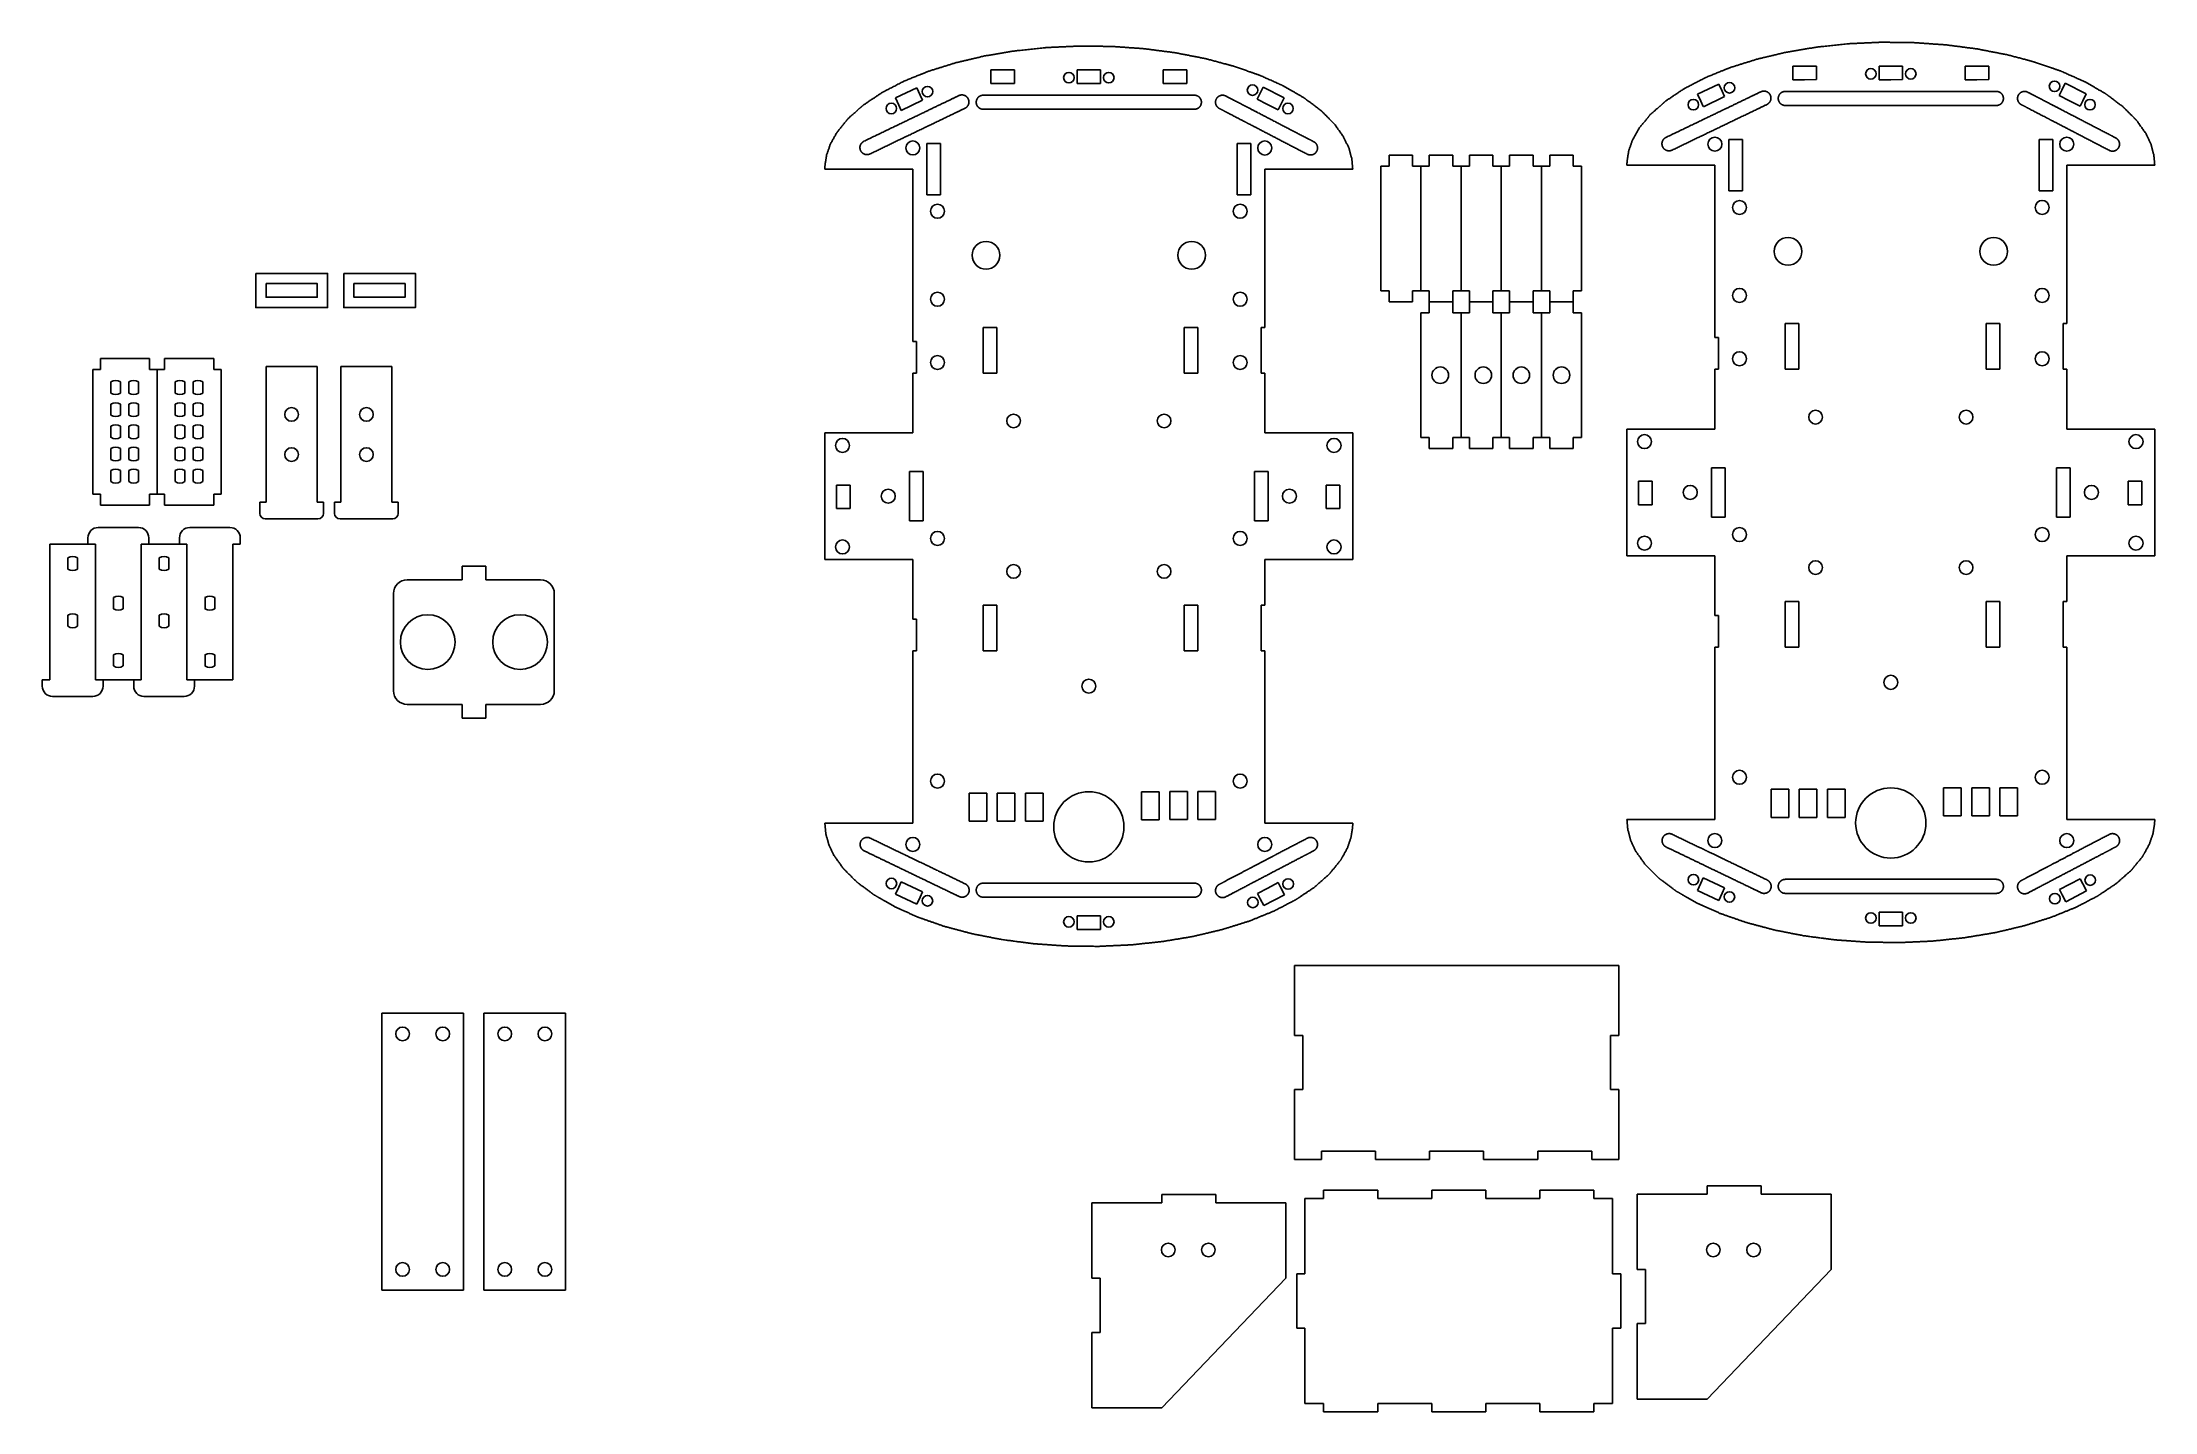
# Model space of a CAD drawing. Header units: millimetres. Extents: x 44 to 661, y -153 to 247.
import ezdxf

# ---------------------------------------------------------------- set-up
doc = ezdxf.new("R2010")
doc.units = ezdxf.units.MM
for name, color, linetype in [('back_outsideCutPath', 7, 'Continuous'), ('left_outsideCutPath', 7, 'Continuous'), ('right_outsideCutPath', 7, 'Continuous'), ('top_outsideCutPath', 7, 'Continuous')]:
    doc.layers.add(name, color=color, linetype=linetype)
for name, color, linetype, plot in [('furos', 7, 'Continuous', False), ('parte inferioro', 7, 'Continuous', False), ('parte superior', 7, 'Continuous', False), ('suportes', 7, 'Continuous', False)]:
    doc.layers.add(name, color=color, linetype=linetype, plot=plot)

msp = doc.modelspace()

# ---------------------------------------------------------------- linework, layer by layer
for p, q in [((321.14, 239.04), (328.03, 239.04)), ((328.03, 239.04), (328.03, 238.48)), ((346.33, 239.04), (353.22, 239.04)), ((353.22, 239.04), (353.22, 238.48)), ((371.52, 239.04), (378.41, 239.04)), ((378.41, 239.04), (378.41, 238.48)), ((533.93, 234.87), (527.71, 231.92)), ((555.6, 240.15), (562.48, 240.15)), ((562.48, 240.15), (562.48, 239.59)), ((580.79, 240.15), (587.67, 240.15)), ((587.67, 240.15), (587.67, 239.59)), ((605.98, 240.15), (612.86, 240.15)), ((612.86, 240.15), (612.86, 239.59)), ((641.37, 232), (635.24, 235.13)), ((299.47, 233.76), (293.25, 230.81)), ((406.92, 230.89), (400.78, 234.01)), ((302.39, 217.51), (305.63, 217.51)), ((306.39, 217.51), (305.63, 217.51)), ((306.39, 202.52), (306.39, 217.51)), ((393.16, 202.52), (393.16, 217.51)), ((393.16, 217.51), (393.92, 217.51)), ((393.92, 217.51), (397.16, 217.51)), ((536.85, 218.62), (540.09, 218.62)), ((540.85, 218.62), (540.09, 218.62)), ((540.85, 203.64), (540.85, 218.62)), ((627.62, 203.64), (627.62, 218.62)), ((627.62, 218.62), (628.38, 218.62)), ((628.38, 218.62), (631.62, 218.62)), ((302.39, 202.52), (306.39, 202.52)), ((393.16, 202.52), (397.16, 202.52)), ((536.85, 203.64), (540.85, 203.64)), ((627.62, 203.64), (631.62, 203.64)), ((437.54, 171.2), (437.54, 174.44)), ((318.91, 163.72), (322.91, 163.72)), ((322.91, 163.72), (322.91, 150.35)), ((377.66, 150.35), (377.66, 163.72)), ((553.37, 164.84), (557.37, 164.84)), ((557.37, 164.84), (557.37, 151.46)), ((612.12, 151.46), (612.12, 164.84)), ((109.26, 152.25), (124.22, 152.25)), ((381.66, 150.35), (377.66, 150.35)), ((616.12, 151.46), (612.12, 151.46)), ((276.05, 117.62), (279.44, 117.62)), ((276.05, 117.62), (280.05, 117.62)), ((280.05, 117.62), (280.05, 110.73)), ((301.31, 121.55), (297.31, 121.55)), ((402.24, 121.55), (398.24, 121.55)), ((398.24, 121.55), (398.24, 107.14)), ((419.12, 117.62), (419.12, 110.73)), ((419.12, 117.62), (423.12, 117.62)), ((510.5, 118.73), (513.9, 118.73)), ((510.5, 118.73), (514.5, 118.73)), ((514.5, 118.73), (514.5, 111.85)), ((535.77, 122.66), (531.77, 122.66)), ((636.69, 122.66), (632.69, 122.66)), ((632.69, 122.66), (632.69, 108.26)), ((653.58, 118.73), (653.58, 111.85)), ((653.58, 118.73), (657.58, 118.73)), ((107.42, 109.32), (107.42, 112.56)), ((129.26, 109.32), (129.26, 112.56)), ((510.5, 111.85), (513.95, 111.85)), ((514.5, 111.85), (513.95, 111.85)), ((653.58, 111.85), (657.62, 111.85)), ((60.2, 105.19), (60.82, 105.19)), ((71.35, 105.19), (71.97, 105.19)), ((86.94, 105.19), (87.56, 105.19)), ((98.09, 105.19), (98.71, 105.19)), ((276.05, 110.73), (279.49, 110.73)), ((280.05, 110.73), (279.49, 110.73)), ((297.31, 107.14), (301.31, 107.14)), ((398.24, 107.14), (402.24, 107.14)), ((419.12, 110.73), (423.17, 110.73)), ((531.77, 108.26), (535.77, 108.26)), ((632.69, 108.26), (636.69, 108.26)), ((46.03, 100.33), (59.4, 100.33)), ((46.03, 100.33), (46.03, 60.64)), ((59.4, 60.64), (59.4, 100.33)), ((72.77, 100.33), (86.14, 100.33)), ((72.77, 100.33), (72.77, 60.64)), ((86.14, 60.64), (86.14, 100.33)), ((99.51, 60.64), (99.51, 100.33)), ((99.51, 100.33), (101.71, 100.33)), ((166.57, 93.91), (173.46, 93.91)), ((166.57, 93.91), (166.57, 89.91)), ((173.46, 93.91), (173.46, 89.91)), ((150.52, 89.91), (166.57, 89.91)), ((173.46, 89.91), (189.52, 89.91)), ((146.52, 71.69), (146.52, 85.91)), ((193.52, 85.91), (193.52, 57.46)), ((318.91, 82.45), (322.91, 82.45)), ((322.91, 82.45), (322.91, 69.08)), ((377.66, 69.08), (377.66, 82.45)), ((553.37, 83.57), (557.37, 83.57)), ((557.37, 83.57), (557.37, 70.2)), ((612.12, 70.2), (612.12, 83.57)), ((146.52, 57.46), (146.52, 71.69)), ((381.66, 69.08), (377.66, 69.08)), ((616.12, 70.2), (612.12, 70.2)), ((46.03, 60.64), (43.83, 60.64)), ((47.45, 55.78), (46.83, 55.78)), ((58.6, 55.78), (57.98, 55.78)), ((72.77, 60.64), (59.4, 60.64)), ((74.19, 55.78), (73.57, 55.78)), ((85.34, 55.78), (84.72, 55.78)), ((86.14, 60.64), (99.51, 60.64)), ((166.57, 53.46), (150.52, 53.46)), ((166.57, 49.46), (166.57, 53.46)), ((166.57, 49.46), (173.46, 49.46)), ((189.52, 53.46), (173.46, 53.46)), ((173.46, 49.46), (173.46, 53.46)), ((299.49, -4.96), (293.25, -2.05)), ((406.99, -2.19), (400.89, -5.38)), ((533.95, -3.85), (527.71, -0.94)), ((641.45, -1.08), (635.35, -4.26)), ((587.67, -11.3), (580.79, -11.3)), ((353.22, -12.41), (346.33, -12.41))]:
    msp.add_line(p, q)
at = {"linetype": 'Continuous'}
for p, q in [((433.6, -22.93), (417.79, -22.93)), ((465.2, -22.93), (449.4, -22.93)), ((504.69, -22.93), (481.01, -22.93)), ((166.97, -36.81), (143.08, -36.81)), ((143.08, -36.81), (143.08, -70.45)), ((166.97, -111.77), (166.97, -36.81)), ((196.84, -36.81), (172.94, -36.81)), ((172.94, -36.81), (172.94, -70.45)), ((196.84, -111.77), (196.84, -36.81)), ((409.92, -43.38), (412.35, -43.38)), ((504.69, -43.38), (502.26, -43.38)), ((409.92, -59.18), (412.35, -59.18)), ((502.26, -59.18), (504.69, -59.18)), ((143.08, -111.77), (143.08, -70.45)), ((172.94, -111.77), (172.94, -70.45)), ((496.81, -79.63), (504.69, -79.63)), ((143.08, -117.85), (143.08, -111.77)), ((166.97, -117.85), (166.97, -111.77)), ((172.94, -117.85), (172.94, -111.77)), ((196.84, -117.85), (196.84, -111.77)), ((407.4, -114.39), (371.15, -152.27)), ((410.54, -113.11), (412.97, -113.11)), ((502.88, -113.11), (505.31, -113.11)), ((566.77, -111.84), (530.52, -149.71)), ((160.9, -117.85), (143.08, -117.85)), ((160.9, -117.85), (166.97, -117.85)), ((190.76, -117.85), (172.94, -117.85)), ((190.76, -117.85), (196.84, -117.85)), ((410.54, -128.92), (412.97, -128.92)), ((502.88, -128.92), (505.31, -128.92))]:
    msp.add_line(p, q, dxfattribs=at)
for points in [[(106.26, 179.52), (106.26, 169.52), (127.22, 169.52), (127.22, 179.52)], [(131.95, 179.52), (131.95, 169.52), (152.91, 169.52), (152.91, 179.52)], [(109.26, 176.52), (109.26, 172.52), (124.22, 172.52), (124.22, 176.52)], [(134.95, 176.52), (134.95, 172.52), (149.91, 172.52), (149.91, 176.52)]]:
    msp.add_lwpolyline(points, close=True)
for centre in [(116.73, 138.27), (138.58, 138.27), (116.73, 126.53), (138.58, 126.53), (149.15, -42.89), (160.9, -42.89), (179.02, -42.89), (190.76, -42.89), (372.98, -106.1), (384.72, -106.1), (532.34, -106.1), (544.09, -106.1), (149.15, -111.77), (160.9, -111.77), (179.02, -111.77), (190.76, -111.77)]:
    msp.add_circle(centre, 2, dxfattribs=at)
for centre, radius, start, end in [((60.2, 102.19), 3, 90, 180), ((71.97, 102.19), 3, 0, 90), ((86.94, 102.19), 3, 90, 180), ((98.71, 102.19), 3, 0, 90), ((150.52, 85.91), 4, 90, 180), ((189.52, 85.91), 4, 0, 90), ((46.83, 58.78), 3, 180, 270), ((58.6, 58.78), 3, 270, 0), ((73.57, 58.78), 3, 180, 270), ((85.34, 58.78), 3, 270, 0), ((150.52, 57.46), 4, 180, 270), ((189.52, 57.46), 4, 270, 0)]:
    msp.add_arc(centre, radius, start, end)
at = {"layer": 'back_outsideCutPath'}
for p, q in [((409.92, -22.93), (409.92, -43.38)), ((417.79, -22.93), (409.92, -22.93)), ((449.4, -22.93), (433.6, -22.93)), ((481.01, -22.93), (465.2, -22.93)), ((504.69, -43.38), (504.69, -22.93)), ((412.35, -43.38), (412.35, -59.18)), ((502.26, -59.18), (502.26, -43.38)), ((409.92, -59.18), (409.92, -74.99)), ((504.69, -79.63), (504.69, -59.18)), ((409.92, -74.99), (409.92, -79.63)), ((409.92, -79.63), (417.79, -79.63)), ((417.79, -79.63), (417.79, -77.2)), ((417.79, -77.2), (433.6, -77.2)), ((433.6, -77.2), (433.6, -79.63)), ((433.6, -79.63), (449.4, -79.63)), ((449.4, -79.63), (449.4, -77.2)), ((449.4, -77.2), (465.2, -77.2)), ((465.2, -77.2), (465.2, -79.63)), ((465.2, -79.63), (481.01, -79.63)), ((481.01, -79.63), (481.01, -77.2)), ((481.01, -77.2), (496.81, -77.2)), ((496.81, -77.2), (496.81, -79.63))]:
    msp.add_line(p, q, dxfattribs=at)
at = {"layer": 'furos', "color": 1}
for centre, radius in [((343.94, 236.76), 1.54), ((355.61, 236.76), 1.54), ((537.07, 233.78), 1.54), ((578.4, 237.87), 1.54), ((590.06, 237.87), 1.54), ((632.1, 234.22), 1.54), ((292.05, 227.73), 1.54), ((302.62, 232.67), 1.54), ((397.64, 233.11), 1.54), ((407.99, 227.73), 1.54), ((526.51, 228.84), 1.54), ((642.45, 228.85), 1.54), ((298.34, 216.19), 2.05), ((401.21, 216.18), 2.05), ((532.8, 217.3), 2.05), ((635.67, 217.3), 2.05), ((305.54, 197.67), 2.05), ((394.01, 197.67), 2.05), ((540, 198.78), 2.05), ((628.47, 198.79), 2.05), ((319.72, 184.81), 4.05), ((379.83, 184.81), 4.05), ((554.18, 185.93), 4.05), ((614.28, 185.93), 4.05), ((305.54, 171.95), 2.05), ((394.01, 171.95), 2.05), ((540, 173.07), 2.05), ((628.47, 173.07), 2.05), ((305.54, 153.44), 2.05), ((394.01, 153.44), 2.05), ((539.99, 154.55), 2.05), ((628.47, 154.55), 2.05), ((277.77, 129.19), 2.05), ((421.45, 129.19), 2.05), ((512.23, 130.3), 2.05), ((655.9, 130.3), 2.05), ((525.6, 115.46), 2.05), ((642.87, 115.46), 2.05), ((291.14, 114.35), 2.05), ((408.41, 114.35), 2.05), ((540, 103.11), 2.05), ((628.47, 103.11), 2.05), ((277.77, 99.5), 2.05), ((305.54, 102), 2.05), ((394.01, 102), 2.05), ((421.45, 99.5), 2.05), ((512.22, 100.62), 2.05), ((655.9, 100.62), 2.05), ((584.23, 59.91), 2.05), ((349.78, 58.8), 2.05), ((305.54, 31.02), 2.05), ((394.01, 31.02), 2.05), ((539.99, 32.14), 2.05), ((628.47, 32.14), 2.05), ((298.34, 12.5), 2.05), ((401.21, 12.5), 2.05), ((532.79, 13.62), 2.05), ((635.66, 13.61), 2.05), ((292.08, 1.08), 1.54), ((408.05, 0.94), 1.54), ((526.53, 2.2), 1.54), ((642.51, 2.06), 1.54), ((302.59, -3.97), 1.54), ((397.72, -4.47), 1.54), ((537.05, -2.85), 1.54), ((632.18, -3.36), 1.54), ((343.94, -10.13), 1.54), ((355.61, -10.13), 1.54), ((578.4, -9.02), 1.54), ((590.06, -9.01), 1.54)]:
    msp.add_circle(centre, radius, dxfattribs=at)
at = {"layer": 'left_outsideCutPath'}
for p, q in [((355.35, -92.33), (350.7, -92.33)), ((350.7, -92.33), (350.7, -114.39)), ((371.15, -92.33), (355.35, -92.33)), ((386.95, -89.9), (371.15, -89.9)), ((371.15, -89.9), (371.15, -92.33)), ((386.95, -92.33), (386.95, -89.9)), ((407.4, -92.33), (386.95, -92.33)), ((407.4, -98.59), (407.4, -92.33)), ((407.4, -114.39), (407.4, -98.59)), ((350.7, -114.39), (353.13, -114.39)), ((353.13, -114.39), (353.13, -130.2)), ((353.13, -130.2), (350.7, -130.2)), ((350.7, -130.2), (350.7, -146)), ((350.7, -146), (350.7, -152.27)), ((350.7, -152.27), (371.15, -152.27))]:
    msp.add_line(p, q, dxfattribs=at)
at = {"layer": 'parte inferioro'}
for p, q in [((321.14, 236.76), (321.14, 239.04)), ((321.14, 235.04), (321.14, 236.76)), ((324.58, 235.04), (321.14, 235.04)), ((328.03, 235.08), (324.58, 235.04)), ((328.03, 238.48), (328.03, 236.76)), ((328.03, 236.76), (328.03, 235.08)), ((346.33, 236.76), (346.33, 239.04)), ((346.33, 235.04), (346.33, 236.76)), ((349.77, 235.04), (346.33, 235.04)), ((353.22, 235.08), (349.77, 235.04)), ((353.22, 238.48), (353.22, 236.76)), ((353.22, 236.76), (353.22, 235.08)), ((371.52, 236.76), (371.52, 239.04)), ((371.52, 235.04), (371.52, 236.76)), ((374.97, 235.04), (371.52, 235.04)), ((374.97, 235.04), (371.52, 235.04)), ((378.41, 235.08), (374.97, 235.04)), ((378.41, 235.08), (374.97, 235.04)), ((378.41, 238.48), (378.41, 236.76)), ((378.41, 236.76), (378.41, 235.08)), ((533.93, 234.87), (534.91, 232.77)), ((555.6, 237.87), (555.6, 240.15)), ((555.6, 236.15), (555.6, 237.87)), ((559.04, 236.15), (555.6, 236.15)), ((562.48, 236.2), (559.04, 236.15)), ((562.48, 239.59), (562.48, 237.87)), ((562.48, 237.87), (562.48, 236.2)), ((580.79, 237.87), (580.79, 240.15)), ((580.79, 236.15), (580.79, 237.87)), ((584.23, 236.15), (580.79, 236.15)), ((587.67, 236.2), (584.23, 236.15)), ((587.67, 239.59), (587.67, 237.87)), ((587.67, 237.87), (587.67, 236.2)), ((605.98, 237.87), (605.98, 240.15)), ((605.98, 236.15), (605.98, 237.87)), ((609.42, 236.15), (605.98, 236.15)), ((609.42, 236.15), (605.98, 236.15)), ((612.86, 236.2), (609.42, 236.15)), ((612.86, 236.2), (609.42, 236.15)), ((612.86, 239.59), (612.86, 237.87)), ((612.86, 237.87), (612.86, 236.2)), ((634.2, 233.1), (635.24, 235.13)), ((294.21, 228.74), (293.25, 230.81)), ((294.94, 227.18), (294.21, 228.74)), ((301.16, 230.13), (294.96, 227.14)), ((299.47, 233.76), (300.45, 231.65)), ((300.45, 231.65), (301.16, 230.13)), ((398.97, 230.45), (399.75, 231.98)), ((402.03, 228.89), (398.97, 230.45)), ((399.75, 231.98), (400.78, 234.01)), ((405.1, 227.32), (402.03, 228.89)), ((405.88, 228.86), (405.1, 227.32)), ((406.92, 230.89), (405.88, 228.86)), ((528.67, 229.86), (527.71, 231.92)), ((529.4, 228.3), (528.67, 229.86)), ((535.62, 231.25), (529.42, 228.25)), ((534.91, 232.77), (535.62, 231.25)), ((633.42, 231.56), (634.2, 233.1)), ((636.49, 230), (633.42, 231.56)), ((639.56, 228.44), (636.49, 230)), ((640.34, 229.97), (639.56, 228.44)), ((641.37, 232), (640.34, 229.97)), ((276.05, 114.18), (276.05, 117.62)), ((423.12, 117.62), (423.17, 114.18)), ((510.5, 115.29), (510.5, 118.73)), ((657.58, 118.73), (657.62, 115.29)), ((276.05, 110.73), (276.05, 114.18)), ((423.17, 114.18), (423.17, 110.73)), ((510.5, 111.85), (510.5, 115.29)), ((657.62, 115.29), (657.62, 111.85)), ((293.25, -2.05), (294.21, 0.01)), ((294.21, 0.01), (294.94, 1.57)), ((294.94, 1.57), (298.06, 0.12)), ((298.06, 0.12), (301.18, -1.34)), ((402.09, -0.24), (405.14, 1.35)), ((405.14, 1.35), (405.94, -0.17)), ((527.71, -0.94), (528.67, 1.13)), ((528.67, 1.13), (529.4, 2.69)), ((529.4, 2.69), (532.52, 1.23)), ((532.52, 1.23), (535.64, -0.22)), ((633.5, -0.72), (636.55, 0.88)), ((636.55, 0.88), (639.6, 2.47)), ((639.6, 2.47), (640.4, 0.94)), ((640.4, 0.94), (641.45, -1.08)), ((300.45, -2.9), (299.49, -4.96)), ((301.18, -1.34), (300.45, -2.9)), ((399.04, -1.83), (402.09, -0.24)), ((399.84, -3.36), (399.04, -1.83)), ((400.89, -5.38), (399.84, -3.36)), ((405.94, -0.17), (406.99, -2.19)), ((534.91, -1.78), (533.95, -3.85)), ((535.64, -0.22), (534.91, -1.78)), ((634.29, -2.24), (633.5, -0.72)), ((635.35, -4.26), (634.29, -2.24)), ((346.33, -10.13), (346.33, -8.41)), ((346.33, -8.41), (349.77, -8.41)), ((346.33, -12.41), (346.33, -10.13)), ((349.77, -8.41), (353.22, -8.41)), ((353.22, -8.41), (353.22, -10.13)), ((353.22, -10.13), (353.22, -12.41)), ((580.79, -9.02), (580.79, -7.3)), ((580.79, -7.3), (584.23, -7.3)), ((580.79, -11.3), (580.79, -9.02)), ((584.23, -7.3), (587.67, -7.3)), ((587.67, -7.3), (587.67, -9.02)), ((587.67, -9.02), (587.67, -11.3))]:
    msp.add_line(p, q, dxfattribs=at)
at = {"layer": 'parte inferioro', "color": 1}
for p, q in [((353.43, -9.74), (353.43, -9.74)), ((587.89, -8.63), (587.89, -8.63))]:
    msp.add_line(p, q, dxfattribs=at)
at = {"layer": 'parte inferioro'}
for centre, radius in [((327.77, 136.34), 2), ((371.77, 136.34), 2), ((562.23, 137.46), 2), ((606.23, 137.46), 2), ((327.77, 92.34), 2), ((371.77, 92.34), 2), ((562.23, 93.46), 2), ((606.23, 93.46), 2), ((349.77, 17.66), 10.27), ((584.22, 18.78), 10.27)]:
    msp.add_circle(centre, radius, dxfattribs=at)
at = {"layer": 'parte inferioro', "color": 7, "linetype": 'Continuous'}
for points in [[(581.4, 247.11), (572.9, 246.72)], [(581.44, 247.11), (581.4, 247.11)], [(590.95, 247), (581.44, 247.11)], [(310.79, 241.08), (302.89, 238.61)], [(314.77, 242.02), (310.79, 241.08)], [(319.28, 243.09), (314.77, 242.02)], [(328.23, 244.59), (319.28, 243.09)], [(329.72, 244.74), (328.23, 244.59)], [(336.9, 245.5), (329.72, 244.74)], [(337.52, 245.56), (336.9, 245.5)], [(338.45, 245.6), (337.52, 245.56)], [(346.95, 245.99), (338.45, 245.6)], [(346.98, 245.99), (346.95, 245.99)], [(356.49, 245.88), (346.98, 245.99)], [(361.09, 245.56), (356.49, 245.88)], [(365.9, 245.22), (361.09, 245.56)], [(375.06, 244.03), (365.9, 245.22)], [(383.84, 242.32), (375.06, 244.03)], [(384.75, 242.08), (383.84, 242.32)], [(389.38, 240.84), (384.75, 242.08)], [(545.25, 242.2), (537.35, 239.72)], [(549.22, 243.14), (545.25, 242.2)], [(553.74, 244.2), (549.22, 243.14)], [(562.69, 245.7), (553.74, 244.2)], [(564.17, 245.86), (562.69, 245.7)], [(571.36, 246.61), (564.17, 245.86)], [(571.97, 246.68), (571.36, 246.61)], [(572.9, 246.72), (571.97, 246.68)], [(595.55, 246.67), (590.95, 247)], [(600.36, 246.34), (595.55, 246.67)], [(609.52, 245.14), (600.36, 246.34)], [(618.3, 243.43), (609.52, 245.14)], [(619.21, 243.19), (618.3, 243.43)], [(623.84, 241.96), (619.21, 243.19)], [(626.56, 241.23), (623.84, 241.96)], [(631.21, 239.61), (626.56, 241.23)], [(295.26, 235.47), (290.15, 232.81)], [(295.71, 235.7), (295.26, 235.47)], [(300.41, 237.6), (295.71, 235.7)], [(302.89, 238.61), (300.41, 237.6)], [(392.1, 240.12), (389.38, 240.84)], [(396.75, 238.49), (392.1, 240.12)], [(399.72, 237.46), (396.75, 238.49)], [(404.55, 235.29), (399.72, 237.46)], [(406.57, 234.38), (404.55, 235.29)], [(529.72, 236.58), (524.6, 233.93)], [(530.16, 236.81), (529.72, 236.58)], [(534.87, 238.72), (530.16, 236.81)], [(537.35, 239.72), (534.87, 238.72)], [(634.17, 238.57), (631.21, 239.61)], [(639.01, 236.4), (634.17, 238.57)], [(641.03, 235.49), (639.01, 236.4)], [(643.75, 233.93), (641.03, 235.49)], [(283.9, 228.76), (282.88, 227.86)], [(286.08, 230.21), (283.9, 228.76)], [(289.35, 232.4), (286.08, 230.21)], [(290.15, 232.81), (289.35, 232.4)], [(301.36, 226.49), (309.1, 230.21)], [(309.1, 230.21), (311.78, 231.51)], [(311.78, 231.51), (312.1, 231.63)], [(312.1, 231.63), (312.43, 231.69)], [(312.43, 231.69), (312.77, 231.71)], [(312.77, 231.71), (313.11, 231.66)], [(313.11, 231.66), (313.44, 231.56)], [(313.44, 231.56), (313.74, 231.41)], [(313.74, 231.41), (314.02, 231.21)], [(314.02, 231.21), (314.25, 230.97)], [(314.25, 230.97), (314.45, 230.69)], [(314.52, 228.74), (314.34, 228.45)], [(314.45, 230.69), (314.6, 230.39)], [(314.64, 229.05), (314.52, 228.74)], [(314.6, 230.39), (314.65, 230.21)], [(314.72, 229.38), (314.64, 229.05)], [(314.65, 230.21), (314.69, 230.06)], [(314.69, 230.06), (314.73, 229.72)], [(314.73, 229.72), (314.72, 229.38)], [(316.86, 229.73), (316.92, 230.06)], [(316.86, 229.39), (316.86, 229.73)], [(316.92, 229.05), (316.86, 229.39)], [(316.92, 230.06), (316.97, 230.21)], [(317.03, 228.73), (316.92, 229.05)], [(316.97, 230.21), (317.03, 230.39)], [(317.03, 230.39), (317.19, 230.68)], [(317.19, 228.43), (317.03, 228.73)], [(317.19, 230.68), (317.4, 230.95)], [(317.4, 230.95), (317.65, 231.18)], [(317.65, 231.18), (317.93, 231.37)], [(317.93, 231.37), (318.25, 231.5)], [(318.25, 231.5), (318.58, 231.59)], [(318.58, 231.59), (318.91, 231.62)], [(380.64, 231.62), (380.97, 231.59)], [(380.97, 231.59), (381.3, 231.5)], [(381.3, 231.5), (381.62, 231.37)], [(381.62, 231.37), (381.9, 231.18)], [(381.9, 231.18), (382.15, 230.95)], [(382.15, 230.95), (382.36, 230.68)], [(382.36, 230.68), (382.52, 230.39)], [(382.52, 228.73), (382.36, 228.43)], [(382.52, 230.39), (382.58, 230.21)], [(382.63, 229.05), (382.52, 228.73)], [(382.58, 230.21), (382.63, 230.06)], [(382.63, 230.06), (382.69, 229.73)], [(382.69, 229.39), (382.63, 229.05)], [(382.69, 229.73), (382.69, 229.39)], [(386.81, 229.69), (386.86, 230.03)], [(386.82, 229.36), (386.81, 229.69)], [(386.88, 229.02), (386.82, 229.36)], [(386.86, 230.03), (386.92, 230.21)], [(387, 228.7), (386.88, 229.02)], [(386.92, 230.21), (386.97, 230.35)], [(386.97, 230.35), (387.12, 230.66)], [(387.16, 228.41), (387, 228.7)], [(387.12, 230.66), (387.33, 230.93)], [(387.33, 230.93), (387.58, 231.16)], [(387.58, 231.16), (387.86, 231.35)], [(387.86, 231.35), (388.17, 231.49)], [(388.17, 231.49), (388.49, 231.58)], [(388.49, 231.58), (388.83, 231.62)], [(388.83, 231.62), (389.17, 231.59)], [(389.17, 231.59), (389.38, 231.54)], [(389.38, 231.54), (389.5, 231.52)], [(389.5, 231.52), (389.81, 231.38)], [(389.81, 231.38), (392.07, 230.21)], [(392.07, 230.21), (396.75, 227.78)], [(409.3, 232.81), (406.57, 234.38)], [(412.57, 230.93), (409.3, 232.81)], [(413.53, 230.21), (412.57, 230.93)], [(413.55, 230.2), (413.53, 230.21)], [(417.61, 227.17), (413.55, 230.2)], [(517.34, 228.97), (515.79, 227.6)], [(518.36, 229.87), (517.34, 228.97)], [(520.53, 231.33), (518.36, 229.87)], [(523.8, 233.51), (520.53, 231.33)], [(524.6, 233.93), (523.8, 233.51)], [(535.82, 227.6), (543.55, 231.33)], [(543.55, 231.33), (546.24, 232.62)], [(548.02, 228.91), (545.31, 227.6)], [(546.24, 232.62), (546.56, 232.74)], [(546.56, 232.74), (546.89, 232.81)], [(546.89, 232.81), (547.23, 232.82)], [(547.23, 232.82), (547.57, 232.78)], [(547.57, 232.78), (547.89, 232.68)], [(547.89, 232.68), (548.2, 232.53)], [(548.32, 229.08), (548.02, 228.91)], [(548.2, 232.53), (548.47, 232.33)], [(548.58, 229.3), (548.32, 229.08)], [(548.47, 232.33), (548.71, 232.09)], [(548.8, 229.56), (548.58, 229.3)], [(548.71, 232.09), (548.91, 231.81)], [(548.98, 229.85), (548.8, 229.56)], [(548.91, 231.81), (549.05, 231.5)], [(549.1, 230.17), (548.98, 229.85)], [(549.05, 231.5), (549.1, 231.33)], [(549.1, 231.33), (549.15, 231.18)], [(549.17, 230.5), (549.1, 230.17)], [(549.15, 231.18), (549.19, 230.84)], [(549.19, 230.84), (549.17, 230.5)], [(551.32, 230.84), (551.37, 231.18)], [(551.32, 230.5), (551.32, 230.84)], [(551.37, 230.17), (551.32, 230.5)], [(551.37, 231.18), (551.43, 231.33)], [(551.49, 229.85), (551.37, 230.17)], [(551.43, 231.33), (551.49, 231.5)], [(551.49, 231.5), (551.65, 231.8)], [(551.65, 229.55), (551.49, 229.85)], [(551.65, 231.8), (551.86, 232.07)], [(551.86, 229.28), (551.65, 229.55)], [(551.86, 232.07), (552.11, 232.3)], [(552.11, 229.05), (551.86, 229.28)], [(552.11, 232.3), (552.39, 232.48)], [(552.39, 228.86), (552.11, 229.05)], [(552.39, 232.48), (552.7, 232.62)], [(552.7, 228.73), (552.39, 228.86)], [(552.7, 232.62), (553.03, 232.7)], [(553.03, 228.64), (552.7, 228.73)], [(553.03, 232.7), (553.37, 232.73)], [(553.37, 228.62), (553.03, 228.64)], [(615.09, 232.73), (615.43, 232.7)], [(615.43, 228.64), (615.09, 228.62)], [(615.43, 232.7), (615.76, 232.62)], [(615.76, 228.73), (615.43, 228.64)], [(615.76, 232.62), (616.07, 232.48)], [(616.07, 228.86), (615.76, 228.73)], [(616.07, 232.48), (616.36, 232.3)], [(616.36, 229.05), (616.07, 228.86)], [(616.36, 232.3), (616.61, 232.07)], [(616.61, 229.28), (616.36, 229.05)], [(616.61, 232.07), (616.81, 231.8)], [(616.81, 229.55), (616.61, 229.28)], [(616.81, 231.8), (616.98, 231.5)], [(616.98, 229.85), (616.81, 229.55)], [(616.98, 231.5), (617.04, 231.33)], [(617.09, 230.17), (616.98, 229.85)], [(617.04, 231.33), (617.09, 231.18)], [(617.09, 231.18), (617.14, 230.84)], [(617.14, 230.5), (617.09, 230.17)], [(617.14, 230.84), (617.14, 230.5)], [(621.27, 230.81), (621.32, 231.15)], [(621.27, 230.47), (621.27, 230.81)], [(621.34, 230.14), (621.27, 230.47)], [(621.32, 231.15), (621.38, 231.33)], [(621.45, 229.82), (621.34, 230.14)], [(621.38, 231.33), (621.42, 231.47)], [(621.42, 231.47), (621.58, 231.77)], [(621.62, 229.52), (621.45, 229.82)], [(621.58, 231.77), (621.78, 232.04)], [(621.83, 229.26), (621.62, 229.52)], [(621.78, 232.04), (622.03, 232.28)], [(622.08, 229.03), (621.83, 229.26)], [(622.03, 232.28), (622.31, 232.47)], [(622.37, 228.85), (622.08, 229.03)], [(622.31, 232.47), (622.62, 232.61)], [(623.84, 228.09), (622.37, 228.85)], [(622.62, 232.61), (622.95, 232.7)], [(622.95, 232.7), (623.29, 232.73)], [(623.29, 232.73), (623.63, 232.71)], [(623.63, 232.71), (623.84, 232.66)], [(623.84, 232.66), (623.96, 232.63)], [(623.96, 232.63), (624.27, 232.5)], [(624.27, 232.5), (626.53, 231.33)], [(626.53, 231.33), (631.21, 228.89)], [(631.21, 228.89), (633.68, 227.6)], [(647.02, 232.05), (643.75, 233.93)], [(647.99, 231.33), (647.02, 232.05)], [(648.01, 231.31), (647.99, 231.33)], [(652.06, 228.28), (648.01, 231.31)], [(278.7, 223.9), (276.2, 220.85)], [(279.46, 224.83), (278.7, 223.9)], [(281.33, 226.49), (279.46, 224.83)], [(282.88, 227.86), (281.33, 226.49)], [(284.02, 218.14), (295.26, 223.55)], [(295.26, 223.55), (295.99, 223.9)], [(295.99, 223.9), (300.41, 226.03)], [(300.41, 226.03), (301.36, 226.49)], [(305.47, 223.9), (300.41, 221.46)], [(310.85, 226.49), (305.47, 223.9)], [(313.57, 227.8), (310.85, 226.49)], [(313.86, 227.97), (313.57, 227.8)], [(314.12, 228.19), (313.86, 227.97)], [(314.34, 228.45), (314.12, 228.19)], [(317.4, 228.17), (317.19, 228.43)], [(317.65, 227.94), (317.4, 228.17)], [(317.93, 227.75), (317.65, 227.94)], [(318.25, 227.61), (317.93, 227.75)], [(318.58, 227.53), (318.25, 227.61)], [(318.91, 227.5), (318.58, 227.53)], [(380.97, 227.53), (380.64, 227.5)], [(381.3, 227.61), (380.97, 227.53)], [(381.62, 227.75), (381.3, 227.61)], [(381.9, 227.94), (381.62, 227.75)], [(382.15, 228.17), (381.9, 227.94)], [(382.36, 228.43), (382.15, 228.17)], [(387.38, 228.14), (387.16, 228.41)], [(387.63, 227.91), (387.38, 228.14)], [(387.92, 227.73), (387.63, 227.91)], [(389.38, 226.97), (387.92, 227.73)], [(390.31, 226.49), (389.38, 226.97)], [(395.29, 223.9), (390.31, 226.49)], [(396.75, 223.14), (395.29, 223.9)], [(396.75, 227.78), (399.23, 226.49)], [(404.55, 219.08), (396.75, 223.14)], [(399.23, 226.49), (404.21, 223.9)], [(404.21, 223.9), (404.55, 223.72)], [(404.55, 223.72), (413.55, 219.04)], [(418.28, 226.49), (417.61, 227.17)], [(420.86, 223.9), (418.28, 226.49)], [(421.62, 223.14), (420.86, 223.9)], [(424.27, 219.38), (421.62, 223.14)], [(513.15, 225.02), (510.65, 221.96)], [(513.92, 225.95), (513.15, 225.02)], [(515.79, 227.6), (513.92, 225.95)], [(518.48, 219.26), (529.72, 224.67)], [(529.72, 224.67), (530.44, 225.02)], [(534.87, 222.58), (529.72, 220.1)], [(530.44, 225.02), (534.87, 227.15)], [(534.87, 227.15), (535.82, 227.6)], [(539.93, 225.02), (534.87, 222.58)], [(545.31, 227.6), (539.93, 225.02)], [(624.77, 227.6), (623.84, 228.09)], [(629.74, 225.02), (624.77, 227.6)], [(631.21, 224.25), (629.74, 225.02)], [(639.01, 220.2), (631.21, 224.25)], [(633.68, 227.6), (638.66, 225.02)], [(638.66, 225.02), (639.01, 224.84)], [(639.01, 224.84), (648.01, 220.15)], [(652.74, 227.6), (652.06, 228.28)], [(655.32, 225.02), (652.74, 227.6)], [(656.07, 224.26), (655.32, 225.02)], [(658.73, 220.49), (656.07, 224.26)], [(274.24, 217.36), (273.14, 214.19)], [(276.2, 220.85), (274.24, 217.36)], [(282.86, 216.22), (282.88, 216.56)], [(282.88, 216.02), (282.86, 216.22)], [(282.88, 216.59), (282.95, 216.89)], [(282.88, 216.56), (282.88, 216.59)], [(282.95, 216.89), (283.07, 217.2)], [(283.07, 217.2), (283.25, 217.5)], [(283.25, 217.5), (283.47, 217.75)], [(283.47, 217.75), (283.73, 217.97)], [(283.73, 217.97), (284.02, 218.14)], [(295.26, 218.99), (285.81, 214.44)], [(300.41, 221.46), (295.26, 218.99)], [(413.55, 214.4), (404.55, 219.08)], [(413.55, 219.04), (415.53, 218.01)], [(415.53, 218.01), (415.82, 217.83)], [(415.82, 217.83), (416.07, 217.6)], [(416.07, 217.6), (416.29, 217.34)], [(416.29, 217.34), (416.45, 217.04)], [(416.45, 217.04), (416.57, 216.72)], [(416.57, 216.72), (416.63, 216.39)], [(416.63, 216.39), (416.64, 216.05)], [(425.84, 216.04), (424.27, 219.38)], [(508.7, 218.47), (507.6, 215.31)], [(510.65, 221.96), (508.7, 218.47)], [(517.32, 217.33), (517.33, 217.67)], [(517.34, 217.13), (517.32, 217.33)], [(517.33, 217.67), (517.34, 217.71)], [(517.34, 217.71), (517.4, 218)], [(517.36, 216.99), (517.34, 217.13)], [(517.45, 216.67), (517.36, 216.99)], [(517.4, 218), (517.53, 218.32)], [(517.6, 216.36), (517.45, 216.67)], [(517.53, 218.32), (517.71, 218.61)], [(517.79, 216.08), (517.6, 216.36)], [(517.71, 218.61), (517.93, 218.87)], [(517.93, 218.87), (518.19, 219.09)], [(518.19, 219.09), (518.48, 219.26)], [(529.72, 220.1), (520.26, 215.55)], [(648.01, 215.52), (639.01, 220.2)], [(648.01, 220.15), (649.99, 219.13)], [(649.99, 219.13), (650.28, 218.94)], [(650.28, 218.94), (650.53, 218.72)], [(650.53, 218.72), (650.74, 218.45)], [(650.78, 216.2), (650.58, 215.93)], [(650.74, 218.45), (650.91, 218.16)], [(650.94, 216.51), (650.78, 216.2)], [(650.91, 218.16), (651.02, 217.84)], [(651.04, 216.83), (650.94, 216.51)], [(651.02, 217.84), (651.09, 217.5)], [(651.09, 217.16), (651.04, 216.83)], [(651.09, 217.5), (651.09, 217.16)], [(660.29, 217.16), (658.73, 220.49)], [(661.12, 214.08), (660.29, 217.16)], [(272.66, 211.21), (272.62, 210.01)], [(272.72, 211.56), (272.66, 211.21)], [(273.14, 214.19), (272.72, 211.56)], [(282.9, 215.88), (282.88, 216.02)], [(283, 215.55), (282.9, 215.88)], [(283.14, 215.25), (283, 215.55)], [(283.34, 214.97), (283.14, 215.25)], [(283.58, 214.73), (283.34, 214.97)], [(283.85, 214.53), (283.58, 214.73)], [(284.16, 214.38), (283.85, 214.53)], [(284.48, 214.28), (284.16, 214.38)], [(284.82, 214.23), (284.48, 214.28)], [(285.16, 214.25), (284.82, 214.23)], [(285.49, 214.31), (285.16, 214.25)], [(285.81, 214.44), (285.49, 214.31)], [(413.63, 214.36), (413.55, 214.4)], [(413.95, 214.23), (413.63, 214.36)], [(414.28, 214.15), (413.95, 214.23)], [(414.62, 214.13), (414.28, 214.15)], [(414.96, 214.16), (414.62, 214.13)], [(415.28, 214.25), (414.96, 214.16)], [(415.59, 214.39), (415.28, 214.25)], [(415.87, 214.58), (415.59, 214.39)], [(416.12, 214.82), (415.87, 214.58)], [(416.32, 215.09), (416.12, 214.82)], [(416.48, 215.39), (416.32, 215.09)], [(416.59, 215.71), (416.48, 215.39)], [(416.64, 216.05), (416.59, 215.71)], [(426.67, 212.97), (425.84, 216.04)], [(426.79, 211.56), (426.67, 212.97)], [(426.93, 210.01), (426.79, 211.56)], [(507.12, 212.32), (507.08, 211.13)], [(507.18, 212.67), (507.12, 212.32)], [(507.6, 215.31), (507.18, 212.67)], [(518.03, 215.84), (517.79, 216.08)], [(518.31, 215.64), (518.03, 215.84)], [(518.61, 215.49), (518.31, 215.64)], [(518.94, 215.39), (518.61, 215.49)], [(519.27, 215.35), (518.94, 215.39)], [(519.61, 215.36), (519.27, 215.35)], [(519.95, 215.43), (519.61, 215.36)], [(520.26, 215.55), (519.95, 215.43)], [(648.09, 215.47), (648.01, 215.52)], [(648.4, 215.34), (648.09, 215.47)], [(648.73, 215.27), (648.4, 215.34)], [(649.07, 215.24), (648.73, 215.27)], [(649.41, 215.28), (649.07, 215.24)], [(649.74, 215.37), (649.41, 215.28)], [(650.05, 215.51), (649.74, 215.37)], [(650.33, 215.7), (650.05, 215.51)], [(650.58, 215.93), (650.33, 215.7)], [(661.25, 212.67), (661.12, 214.08)], [(661.38, 211.13), (661.25, 212.67)], [(318.91, 163.72), (322.91, 163.72)], [(377.66, 163.72), (381.66, 163.72)], [(400.18, 163.72), (401.21, 163.72)], [(532.8, 160.72), (533.82, 160.72)], [(553.37, 164.84), (557.37, 164.84)], [(612.12, 164.84), (616.12, 164.84)], [(634.64, 164.84), (635.67, 164.84)], [(298.34, 159.61), (299.37, 159.61)], [(299.37, 150.35), (298.34, 150.35)], [(322.91, 150.35), (318.91, 150.35)], [(381.66, 150.35), (377.66, 150.35)], [(401.21, 150.35), (400.18, 150.35)], [(533.82, 151.46), (532.8, 151.46)], [(557.37, 151.46), (553.37, 151.46)], [(616.12, 151.46), (612.12, 151.46)], [(635.67, 151.46), (634.64, 151.46)], [(318.91, 69.08), (318.91, 82.45)], [(318.91, 82.45), (322.91, 82.45)], [(377.66, 82.45), (381.66, 82.45)], [(381.66, 82.45), (381.66, 69.08)], [(400.18, 69.08), (400.18, 82.45)], [(400.18, 82.45), (401.21, 82.45)], [(553.37, 70.2), (553.37, 83.57)], [(553.37, 83.57), (557.37, 83.57)], [(612.12, 83.57), (616.12, 83.57)], [(616.12, 83.57), (616.12, 70.2)], [(634.64, 70.2), (634.64, 83.57)], [(634.64, 83.57), (635.67, 83.57)], [(298.34, 78.34), (299.37, 78.34)], [(299.37, 78.34), (299.37, 69.08)], [(532.8, 79.45), (533.82, 79.45)], [(533.82, 79.45), (533.82, 70.2)], [(299.37, 69.08), (298.34, 69.08)], [(322.91, 69.08), (318.91, 69.08)], [(381.66, 69.08), (377.66, 69.08)], [(401.21, 69.08), (400.18, 69.08)], [(533.82, 70.2), (532.8, 70.2)], [(557.37, 70.2), (553.37, 70.2)], [(616.12, 70.2), (612.12, 70.2)], [(635.67, 70.2), (634.64, 70.2)], [(314.8, 19.29), (314.8, 27.52)], [(314.8, 27.52), (319.94, 27.52)], [(319.94, 27.52), (319.94, 19.29)], [(323.03, 19.29), (323.03, 27.52)], [(323.03, 27.52), (328.17, 27.52)], [(328.17, 27.52), (328.17, 19.29)], [(331.26, 19.29), (331.26, 27.52)], [(331.26, 27.52), (336.4, 27.52)], [(336.4, 27.52), (336.4, 19.29)], [(365.21, 19.72), (365.21, 27.93)], [(365.21, 27.93), (370.35, 27.93)], [(370.35, 27.93), (370.35, 19.72)], [(373.44, 27.98), (378.58, 27.98)], [(373.44, 19.75), (373.44, 27.98)], [(378.58, 27.98), (378.58, 19.75)], [(381.66, 19.75), (381.66, 27.98)], [(386.81, 27.98), (386.81, 19.75)], [(549.25, 20.4), (549.25, 28.63)], [(549.25, 28.63), (554.4, 28.63)], [(554.4, 28.63), (554.4, 20.4)], [(557.48, 20.4), (557.48, 28.63)], [(557.48, 28.63), (562.63, 28.63)], [(562.63, 28.63), (562.63, 20.4)], [(565.71, 20.4), (565.71, 28.63)], [(565.71, 28.63), (570.86, 28.63)], [(570.86, 28.63), (570.86, 20.4)], [(599.66, 20.84), (599.66, 29.05)], [(599.66, 29.05), (604.8, 29.05)], [(604.8, 29.05), (604.8, 20.84)], [(607.89, 29.09), (613.03, 29.09)], [(607.89, 20.86), (607.89, 29.09)], [(613.03, 29.09), (613.03, 20.86)], [(616.12, 20.86), (616.12, 29.09)], [(621.26, 29.09), (621.26, 20.86)], [(272.62, 18.68), (272.78, 16.92)], [(319.94, 19.29), (314.8, 19.29)], [(328.17, 19.29), (323.03, 19.29)], [(336.4, 19.29), (331.26, 19.29)], [(370.35, 19.72), (365.21, 19.72)], [(378.58, 19.75), (373.44, 19.75)], [(426.89, 17.48), (426.93, 18.68)], [(507.08, 19.79), (507.23, 18.04)], [(554.4, 20.4), (549.25, 20.4)], [(562.63, 20.4), (557.48, 20.4)], [(570.86, 20.4), (565.71, 20.4)], [(604.8, 20.84), (599.66, 20.84)], [(613.03, 20.86), (607.89, 20.86)], [(661.25, 18.04), (661.34, 18.6)], [(661.34, 18.6), (661.38, 19.79)], [(272.78, 16.92), (272.88, 15.72)], [(272.88, 15.72), (273.71, 12.65)], [(273.71, 12.65), (275.28, 9.31)], [(282.91, 12.58), (282.95, 12.91)], [(282.93, 12.24), (282.91, 12.58)], [(282.95, 12.91), (283.05, 13.24)], [(283.05, 13.24), (283.19, 13.55)], [(283.19, 13.55), (283.39, 13.82)], [(283.39, 13.82), (283.63, 14.07)], [(283.63, 14.07), (283.9, 14.26)], [(283.9, 14.26), (284.21, 14.42)], [(284.21, 14.42), (284.53, 14.51)], [(284.53, 14.51), (284.87, 14.56)], [(284.87, 14.56), (285.21, 14.55)], [(285.21, 14.55), (285.54, 14.48)], [(285.54, 14.48), (285.86, 14.36)], [(285.86, 14.36), (295.26, 9.83)], [(404.55, 9.56), (413.55, 14.29)], [(413.55, 14.29), (413.63, 14.32)], [(413.63, 14.32), (413.94, 14.46)], [(413.94, 14.46), (414.27, 14.54)], [(414.27, 14.54), (414.61, 14.56)], [(414.61, 14.56), (414.95, 14.53)], [(414.95, 14.53), (415.28, 14.44)], [(415.28, 14.44), (415.59, 14.3)], [(415.59, 14.3), (415.87, 14.11)], [(415.87, 14.11), (416.11, 13.88)], [(416.11, 13.88), (416.32, 13.61)], [(416.32, 13.61), (416.48, 13.31)], [(416.48, 13.31), (416.58, 12.98)], [(416.58, 12.98), (416.64, 12.65)], [(416.64, 12.65), (416.63, 12.31)], [(425.31, 11.33), (426.41, 14.5)], [(426.41, 14.5), (426.8, 16.92)], [(426.8, 16.92), (426.89, 17.48)], [(507.23, 18.04), (507.34, 16.84)], [(507.34, 16.84), (508.17, 13.76)], [(508.17, 13.76), (509.73, 10.42)], [(517.37, 13.69), (517.41, 14.03)], [(517.38, 13.35), (517.37, 13.69)], [(517.45, 13.02), (517.38, 13.35)], [(517.41, 14.03), (517.5, 14.35)], [(517.58, 12.7), (517.45, 13.02)], [(517.5, 14.35), (517.65, 14.66)], [(517.76, 12.41), (517.58, 12.7)], [(517.65, 14.66), (517.84, 14.94)], [(517.98, 12.15), (517.76, 12.41)], [(517.84, 14.94), (518.08, 15.18)], [(518.08, 15.18), (518.36, 15.38)], [(518.36, 15.38), (518.66, 15.53)], [(518.66, 15.53), (518.99, 15.63)], [(518.99, 15.63), (519.33, 15.67)], [(519.33, 15.67), (519.66, 15.66)], [(519.66, 15.66), (520, 15.59)], [(520, 15.59), (520.31, 15.47)], [(520.31, 15.47), (529.72, 10.94)], [(639.01, 10.68), (648.01, 15.4)], [(648.01, 15.4), (648.08, 15.44)], [(648.08, 15.44), (648.4, 15.57)], [(648.4, 15.57), (648.73, 15.65)], [(648.73, 15.65), (649.06, 15.67)], [(649.06, 15.67), (649.4, 15.64)], [(649.4, 15.64), (649.73, 15.56)], [(649.73, 15.56), (650.04, 15.41)], [(650.04, 15.41), (650.32, 15.23)], [(650.32, 15.23), (650.57, 14.99)], [(650.75, 12.47), (650.53, 12.21)], [(650.57, 14.99), (650.78, 14.72)], [(650.91, 12.77), (650.75, 12.47)], [(650.78, 14.72), (650.93, 14.42)], [(651.03, 13.09), (650.91, 12.77)], [(650.93, 14.42), (651.04, 14.1)], [(651.09, 13.42), (651.03, 13.09)], [(651.04, 14.1), (651.09, 13.76)], [(651.09, 13.76), (651.09, 13.42)], [(658.4, 10.02), (659.76, 12.45)], [(659.76, 12.45), (660.86, 15.61)], [(660.86, 15.61), (661.25, 18.04)], [(275.28, 9.31), (275.57, 8.9)], [(275.57, 8.9), (277.93, 5.55)], [(283, 11.9), (282.93, 12.24)], [(283.12, 11.59), (283, 11.9)], [(283.3, 11.3), (283.12, 11.59)], [(283.52, 11.04), (283.3, 11.3)], [(283.78, 10.82), (283.52, 11.04)], [(284.07, 10.65), (283.78, 10.82)], [(287.7, 8.9), (284.07, 10.65)], [(295.26, 5.26), (287.7, 8.9)], [(295.26, 9.83), (297.19, 8.9)], [(297.19, 8.9), (300.41, 7.35)], [(300.41, 7.35), (305.61, 4.85)], [(396.75, 5.47), (403.3, 8.9)], [(403.3, 8.9), (404.55, 9.56)], [(412.15, 8.9), (404.55, 4.91)], [(413.55, 9.64), (412.15, 8.9)], [(415.54, 10.68), (413.55, 9.64)], [(415.83, 10.86), (415.54, 10.68)], [(416.08, 11.09), (415.83, 10.86)], [(416.29, 11.36), (416.08, 11.09)], [(416.46, 11.65), (416.29, 11.36)], [(416.57, 11.97), (416.46, 11.65)], [(416.63, 12.31), (416.57, 11.97)], [(420.9, 4.85), (423.35, 7.84)], [(423.35, 7.84), (423.95, 8.9)], [(423.95, 8.9), (425.31, 11.33)], [(509.73, 10.42), (510.02, 10.02)], [(510.02, 10.02), (512.39, 6.66)], [(512.39, 6.66), (513.09, 5.96)], [(518.24, 11.94), (517.98, 12.15)], [(518.53, 11.76), (518.24, 11.94)], [(522.16, 10.02), (518.53, 11.76)], [(529.72, 6.38), (522.16, 10.02)], [(529.72, 10.94), (531.64, 10.02)], [(530.58, 5.96), (529.72, 6.38)], [(531.64, 10.02), (534.87, 8.47)], [(534.87, 8.47), (540.07, 5.96)], [(630.02, 5.96), (631.21, 6.58)], [(631.21, 6.58), (637.75, 10.02)], [(637.75, 10.02), (639.01, 10.68)], [(646.61, 10.02), (639.01, 6.03)], [(648.01, 10.75), (646.61, 10.02)], [(649.99, 11.8), (648.01, 10.75)], [(650.28, 11.98), (649.99, 11.8)], [(650.53, 12.21), (650.28, 11.98)], [(655.35, 5.96), (657.81, 8.96)], [(657.81, 8.96), (658.4, 10.02)], [(277.93, 5.55), (278.63, 4.85)], [(278.63, 4.85), (281.94, 1.52)], [(281.94, 1.52), (282.88, 0.82)], [(282.88, 0.82), (286.02, -1.53)], [(296.13, 4.85), (295.26, 5.26)], [(300.41, 2.78), (296.13, 4.85)], [(309.36, -1.53), (300.41, 2.78)], [(305.61, 4.85), (313.63, 0.98)], [(313.63, 0.98), (313.93, 0.81)], [(313.93, 0.81), (314.19, 0.59)], [(314.19, 0.59), (314.41, 0.34)], [(314.41, 0.34), (314.58, 0.04)], [(314.58, 0.04), (314.71, -0.27)], [(317.03, -0.04), (317.19, 0.26)], [(317.19, 0.26), (317.4, 0.52)], [(317.4, 0.52), (317.65, 0.75)], [(317.65, 0.75), (317.93, 0.94)], [(317.93, 0.94), (318.25, 1.08)], [(318.25, 1.08), (318.58, 1.16)], [(318.58, 1.16), (318.91, 1.19)], [(380.64, 1.19), (380.97, 1.16)], [(380.97, 1.16), (381.3, 1.08)], [(381.3, 1.08), (381.62, 0.94)], [(381.62, 0.94), (381.9, 0.75)], [(381.9, 0.75), (382.15, 0.52)], [(382.15, 0.52), (382.36, 0.26)], [(382.36, 0.26), (382.52, -0.04)], [(386.99, -0.14), (387.16, 0.15)], [(387.16, 0.15), (387.37, 0.42)], [(387.37, 0.42), (387.62, 0.65)], [(387.62, 0.65), (387.91, 0.83)], [(387.91, 0.83), (389.38, 1.6)], [(389.38, 1.6), (395.56, 4.85)], [(396.75, 0.82), (392.28, -1.53)], [(395.56, 4.85), (396.75, 5.47)], [(404.42, 4.85), (396.75, 0.82)], [(404.55, 4.91), (404.42, 4.85)], [(415.65, -0.07), (420.09, 3.86)], [(420.09, 3.86), (420.9, 4.85)], [(513.09, 5.96), (516.4, 2.64)], [(516.4, 2.64), (517.34, 1.93)], [(517.34, 1.93), (520.47, -0.41)], [(534.87, 3.9), (530.58, 5.96)], [(543.82, -0.41), (534.87, 3.9)], [(540.07, 5.96), (548.09, 2.1)], [(548.09, 2.1), (548.38, 1.93)], [(548.38, 1.93), (548.64, 1.71)], [(548.64, 1.71), (548.86, 1.45)], [(548.86, 1.45), (549.04, 1.16)], [(549.04, 1.16), (549.17, 0.84)], [(549.17, 0.84), (549.22, 0.58)], [(549.22, 0.58), (549.24, 0.51)], [(549.25, 0.17), (549.22, -0.09)], [(549.24, 0.51), (549.25, 0.17)], [(551.32, 0.41), (551.37, 0.75)], [(551.32, 0.07), (551.32, 0.41)], [(551.37, -0.26), (551.32, 0.07)], [(551.37, 0.75), (551.49, 1.07)], [(551.49, 1.07), (551.65, 1.37)], [(551.65, 1.37), (551.86, 1.64)], [(551.86, 1.64), (552.11, 1.87)], [(552.11, 1.87), (552.39, 2.05)], [(552.39, 2.05), (552.7, 2.19)], [(552.7, 2.19), (553.03, 2.27)], [(553.03, 2.27), (553.37, 2.3)], [(615.09, 2.3), (615.43, 2.27)], [(615.43, 2.27), (615.76, 2.19)], [(615.76, 2.19), (616.07, 2.05)], [(616.07, 2.05), (616.36, 1.87)], [(616.36, 1.87), (616.61, 1.64)], [(616.61, 1.64), (616.81, 1.37)], [(616.81, 1.37), (616.98, 1.07)], [(616.98, 1.07), (617.09, 0.75)], [(617.09, 0.75), (617.14, 0.41)], [(617.14, 0.07), (617.09, -0.26)], [(617.14, 0.41), (617.14, 0.07)], [(621.27, 0.32), (621.33, 0.65)], [(621.27, -0.02), (621.27, 0.32)], [(621.33, 0.65), (621.45, 0.97)], [(621.45, 0.97), (621.61, 1.27)], [(621.61, 1.27), (621.83, 1.53)], [(621.83, 1.53), (622.08, 1.76)], [(622.08, 1.76), (622.36, 1.94)], [(622.36, 1.94), (623.84, 2.71)], [(623.84, 2.71), (630.02, 5.96)], [(631.21, 1.94), (626.74, -0.41)], [(638.87, 5.96), (631.21, 1.94)], [(639.01, 6.03), (638.87, 5.96)], [(648.01, -0.35), (650.1, 1.05)], [(650.1, 1.05), (654.54, 4.97)], [(654.54, 4.97), (655.35, 5.96)], [(286.02, -1.53), (286.98, -2.24)], [(286.98, -2.24), (288.28, -2.99)], [(288.28, -2.99), (290.27, -4.13)], [(290.27, -4.13), (292.97, -5.69)], [(292.97, -5.69), (295.26, -6.72)], [(311.85, -2.72), (309.36, -1.53)], [(312.17, -2.85), (311.85, -2.72)], [(312.5, -2.91), (312.17, -2.85)], [(312.84, -2.92), (312.5, -2.91)], [(313.18, -2.88), (312.84, -2.92)], [(313.5, -2.78), (313.18, -2.88)], [(313.81, -2.63), (313.5, -2.78)], [(314.08, -2.43), (313.81, -2.63)], [(314.32, -2.19), (314.08, -2.43)], [(314.52, -1.91), (314.32, -2.19)], [(314.66, -1.61), (314.52, -1.91)], [(314.69, -1.53), (314.66, -1.61)], [(314.76, -1.28), (314.69, -1.53)], [(314.71, -0.27), (314.77, -0.53)], [(314.77, -1.21), (314.76, -1.28)], [(314.77, -0.53), (314.78, -0.6)], [(314.8, -0.94), (314.77, -1.21)], [(314.78, -0.6), (314.8, -0.94)], [(316.86, -0.7), (316.92, -0.36)], [(316.86, -1.04), (316.86, -0.7)], [(316.92, -1.37), (316.86, -1.04)], [(316.92, -0.36), (317.03, -0.04)], [(316.97, -1.53), (316.92, -1.37)], [(317.03, -1.7), (316.97, -1.53)], [(317.19, -2), (317.03, -1.7)], [(317.4, -2.26), (317.19, -2)], [(317.65, -2.49), (317.4, -2.26)], [(317.93, -2.68), (317.65, -2.49)], [(318.25, -2.82), (317.93, -2.68)], [(318.58, -2.9), (318.25, -2.82)], [(318.91, -2.93), (318.58, -2.9)], [(380.97, -2.9), (380.64, -2.93)], [(381.3, -2.82), (380.97, -2.9)], [(381.62, -2.68), (381.3, -2.82)], [(381.9, -2.49), (381.62, -2.68)], [(382.15, -2.26), (381.9, -2.49)], [(382.36, -2), (382.15, -2.26)], [(382.52, -1.7), (382.36, -2)], [(382.52, -0.04), (382.63, -0.36)], [(382.58, -1.53), (382.52, -1.7)], [(382.63, -1.37), (382.58, -1.53)], [(382.63, -0.36), (382.69, -0.7)], [(382.69, -1.04), (382.63, -1.37)], [(382.69, -0.7), (382.69, -1.04)], [(386.81, -1.14), (386.82, -0.8)], [(386.86, -1.47), (386.81, -1.14)], [(386.82, -0.8), (386.88, -0.46)], [(386.88, -1.53), (386.86, -1.47)], [(386.88, -0.46), (386.99, -0.14)], [(386.97, -1.8), (386.88, -1.53)], [(387.13, -2.1), (386.97, -1.8)], [(387.33, -2.37), (387.13, -2.1)], [(387.58, -2.6), (387.33, -2.37)], [(387.86, -2.79), (387.58, -2.6)], [(388.17, -2.93), (387.86, -2.79)], [(388.39, -2.99), (388.17, -2.93)], [(388.5, -3.02), (388.39, -2.99)], [(388.84, -3.05), (388.5, -3.02)], [(389.18, -3.03), (388.84, -3.05)], [(389.34, -2.99), (389.18, -3.03)], [(389.38, -2.98), (389.34, -2.99)], [(389.51, -2.95), (389.38, -2.98)], [(389.82, -2.82), (389.51, -2.95)], [(392.28, -1.53), (389.82, -2.82)], [(404.55, -6.64), (409.38, -4.13)], [(409.38, -4.13), (410.2, -3.71)], [(410.2, -3.71), (411.28, -2.99)], [(411.28, -2.99), (413.47, -1.53)], [(413.47, -1.53), (413.55, -1.47)], [(413.55, -1.47), (415.65, -0.07)], [(520.47, -0.41), (521.44, -1.13)], [(521.44, -1.13), (522.73, -1.87)], [(522.73, -1.87), (524.72, -3.02)], [(524.72, -3.02), (527.43, -4.58)], [(527.43, -4.58), (529.72, -5.6)], [(529.72, -5.6), (530.66, -6.03)], [(530.66, -6.03), (534.29, -7.65)], [(546.3, -1.61), (543.82, -0.41)], [(546.62, -1.73), (546.3, -1.61)], [(546.95, -1.8), (546.62, -1.73)], [(547.29, -1.81), (546.95, -1.8)], [(547.63, -1.77), (547.29, -1.81)], [(547.96, -1.67), (547.63, -1.77)], [(548.26, -1.52), (547.96, -1.67)], [(548.54, -1.32), (548.26, -1.52)], [(548.78, -1.08), (548.54, -1.32)], [(548.97, -0.8), (548.78, -1.08)], [(549.12, -0.49), (548.97, -0.8)], [(549.14, -0.41), (549.12, -0.49)], [(549.21, -0.17), (549.14, -0.41)], [(549.22, -0.09), (549.21, -0.17)], [(551.43, -0.41), (551.37, -0.26)], [(551.49, -0.58), (551.43, -0.41)], [(551.65, -0.88), (551.49, -0.58)], [(551.86, -1.15), (551.65, -0.88)], [(552.11, -1.38), (551.86, -1.15)], [(552.39, -1.56), (552.11, -1.38)], [(552.7, -1.7), (552.39, -1.56)], [(553.03, -1.78), (552.7, -1.7)], [(553.37, -1.81), (553.03, -1.78)], [(615.43, -1.78), (615.09, -1.81)], [(615.76, -1.7), (615.43, -1.78)], [(616.07, -1.56), (615.76, -1.7)], [(616.36, -1.38), (616.07, -1.56)], [(616.61, -1.15), (616.36, -1.38)], [(616.81, -0.88), (616.61, -1.15)], [(616.98, -0.58), (616.81, -0.88)], [(617.03, -0.41), (616.98, -0.58)], [(617.09, -0.26), (617.03, -0.41)], [(621.32, -0.36), (621.27, -0.02)], [(621.34, -0.41), (621.32, -0.36)], [(621.43, -0.68), (621.34, -0.41)], [(621.58, -0.98), (621.43, -0.68)], [(621.79, -1.25), (621.58, -0.98)], [(622.04, -1.49), (621.79, -1.25)], [(622.32, -1.68), (622.04, -1.49)], [(622.63, -1.82), (622.32, -1.68)], [(622.85, -1.87), (622.63, -1.82)], [(622.96, -1.9), (622.85, -1.87)], [(623.29, -1.94), (622.96, -1.9)], [(623.63, -1.91), (623.29, -1.94)], [(623.79, -1.87), (623.63, -1.91)], [(623.84, -1.86), (623.79, -1.87)], [(623.96, -1.83), (623.84, -1.86)], [(624.28, -1.7), (623.96, -1.83)], [(626.74, -0.41), (624.28, -1.7)], [(631.21, -8.77), (637.97, -6.03)], [(637.97, -6.03), (638.3, -5.9)], [(638.3, -5.9), (639.01, -5.53)], [(639.01, -5.53), (643.84, -3.02)], [(643.84, -3.02), (644.66, -2.6)], [(644.66, -2.6), (645.74, -1.87)], [(645.74, -1.87), (647.93, -0.41)], [(647.93, -0.41), (648.01, -0.35)], [(295.26, -6.72), (296.21, -7.14)], [(296.21, -7.14), (299.83, -8.77)], [(299.83, -8.77), (300.41, -8.97)], [(300.41, -8.97), (307.45, -11.43)], [(307.45, -11.43), (314.77, -13.38)], [(388.76, -12.39), (389.38, -12.2)], [(389.38, -12.2), (396.66, -9.92)], [(396.66, -9.92), (396.75, -9.88)], [(396.75, -9.88), (403.51, -7.14)], [(403.51, -7.14), (403.84, -7.01)], [(403.84, -7.01), (404.55, -6.64)], [(534.29, -7.65), (534.87, -7.86)], [(534.87, -7.86), (541.9, -10.31)], [(541.9, -10.31), (549.22, -12.26)], [(549.22, -12.26), (550.16, -12.51)], [(614.72, -13.28), (619.21, -12.23)], [(619.21, -12.23), (623.21, -11.28)], [(623.21, -11.28), (623.84, -11.09)], [(623.84, -11.09), (631.11, -8.81)], [(631.11, -8.81), (631.21, -8.77)], [(314.77, -13.38), (315.71, -13.63)], [(315.71, -13.63), (320.18, -14.5)], [(320.18, -14.5), (324.49, -15.34)], [(324.49, -15.34), (329.72, -16.02)], [(329.72, -16.02), (333.65, -16.53)], [(333.65, -16.53), (336.9, -16.76)], [(336.9, -16.76), (338.45, -16.87)], [(338.45, -16.87), (343.06, -17.19)], [(343.06, -17.19), (346.95, -17.24)], [(346.95, -17.24), (352.57, -17.31)], [(352.57, -17.31), (361.09, -16.91)], [(361.09, -16.91), (362.03, -16.87)], [(362.03, -16.87), (371.32, -15.9)], [(371.32, -15.9), (379.66, -14.5)], [(379.66, -14.5), (380.27, -14.4)], [(380.27, -14.4), (384.75, -13.34)], [(384.75, -13.34), (388.76, -12.39)], [(550.16, -12.51), (554.63, -13.39)], [(554.63, -13.39), (558.94, -14.23)], [(558.94, -14.23), (564.17, -14.91)], [(564.17, -14.91), (568.11, -15.42)], [(568.11, -15.42), (571.36, -15.65)], [(571.36, -15.65), (572.9, -15.76)], [(572.9, -15.76), (577.51, -16.08)], [(577.51, -16.08), (581.4, -16.12)], [(581.4, -16.12), (587.02, -16.19)], [(587.02, -16.19), (595.55, -15.8)], [(595.55, -15.8), (596.49, -15.76)], [(596.49, -15.76), (605.77, -14.78)], [(605.77, -14.78), (614.11, -13.39)], [(614.11, -13.39), (614.72, -13.28)]]:
    msp.add_open_spline(points, degree=1, dxfattribs=at)
for points, knots in [([(318.91, 231.62), (329.72, 231.62), (336.9, 231.62), (338.45, 231.62), (346.95, 231.62), (361.09, 231.62), (380.64, 231.62)], [0.0473476, 0.0473476, 0.1265618, 0.1792733, 0.1905895, 0.2529272, 0.3566601, 0.5, 0.5]), ([(553.37, 232.73), (564.17, 232.73), (571.36, 232.73), (572.9, 232.73), (581.4, 232.73), (595.55, 232.73), (615.09, 232.73)], [0.0473476, 0.0473476, 0.1265618, 0.1792733, 0.1905895, 0.2529272, 0.3566601, 0.5, 0.5]), ([(615.09, 228.62), (595.55, 228.62), (581.4, 228.62), (572.9, 228.62), (571.36, 228.62), (564.17, 228.62), (553.37, 228.62)], [0.5473476, 0.5473476, 0.6906875, 0.7944204, 0.8567581, 0.8680743, 0.9207858, 1, 1]), ([(380.64, 227.5), (361.09, 227.5), (346.95, 227.5), (338.45, 227.5), (336.9, 227.5), (329.72, 227.5), (318.91, 227.5)], [0.5473476, 0.5473476, 0.6906875, 0.7944204, 0.8567581, 0.8680743, 0.9207858, 1, 1]), ([(272.62, 210.01), (282.88, 210.01), (295.26, 210.01), (298.34, 210.01)], [0.32602685, 0.32602685, 0.33667417, 0.34951682, 0.35270984, 0.35270984]), ([(298.34, 210.01), (298.34, 200.75), (298.34, 192.53), (298.34, 181.72), (298.34, 168.87), (298.34, 159.61)], [0.35270984, 0.35270984, 0.36232127, 0.3708543, 0.38206115, 0.39540265, 0.40500853, 0.40500853]), ([(401.21, 163.72), (401.21, 168.87), (401.21, 181.72), (401.21, 192.53), (401.21, 200.75), (401.21, 210.01)], [0.06083722, 0.06083722, 0.06617383, 0.07951533, 0.09072218, 0.09925521, 0.10886664, 0.10886664]), ([(401.21, 210.01), (404.55, 210.01), (413.55, 210.01), (426.93, 210.01)], [0.10886664, 0.10886664, 0.11233356, 0.12167448, 0.13554963, 0.13554963]), ([(507.08, 211.13), (517.34, 211.13), (529.72, 211.13), (532.8, 211.13)], [0.32602685, 0.32602685, 0.33667417, 0.34951682, 0.35270984, 0.35270984]), ([(532.8, 211.13), (532.8, 201.86), (532.8, 193.64), (532.8, 182.84), (532.8, 169.98), (532.8, 160.72)], [0.35270984, 0.35270984, 0.36232127, 0.3708543, 0.38206115, 0.39540265, 0.40500853, 0.40500853]), ([(635.67, 164.84), (635.67, 169.98), (635.67, 182.84), (635.67, 193.64), (635.67, 201.86), (635.67, 211.13)], [0.06083722, 0.06083722, 0.06617383, 0.07951533, 0.09072218, 0.09925521, 0.10886664, 0.10886664]), ([(635.67, 211.13), (639.01, 211.13), (648.01, 211.13), (661.38, 211.13)], [0.10886664, 0.10886664, 0.11233356, 0.12167448, 0.13554963, 0.13554963]), ([(318.91, 150.35), (318.91, 150.86), (318.91, 159.61), (318.91, 163.72)], [0.138889, 0.138889, 0.152778, 0.3888892, 0.5, 0.5]), ([(381.66, 163.72), (381.66, 159.61), (381.66, 150.86), (381.66, 150.35)], [0, 0, 0.1111108, 0.3472218, 0.3611108, 0.3611108]), ([(400.18, 150.35), (400.18, 150.86), (400.18, 159.61), (400.18, 163.72)], [0.04589476, 0.04589476, 0.04642842, 0.05550064, 0.0597699, 0.0597699]), ([(533.82, 160.72), (533.82, 151.98), (533.82, 151.46)], [0.406075851, 0.406075851, 0.415148067, 0.41568173, 0.41568173]), ([(553.37, 151.46), (553.37, 151.98), (553.37, 160.72), (553.37, 164.84)], [0.138889, 0.138889, 0.152778, 0.3888892, 0.5, 0.5]), ([(616.12, 164.84), (616.12, 160.72), (616.12, 151.98), (616.12, 151.46)], [0, 0, 0.1111108, 0.3472218, 0.3611108, 0.3611108]), ([(634.64, 151.46), (634.64, 151.98), (634.64, 160.72), (634.64, 164.84)], [0.04589476, 0.04589476, 0.04642842, 0.05550064, 0.0597699, 0.0597699]), ([(299.37, 159.61), (299.37, 150.86), (299.37, 150.35)], [0.406075851, 0.406075851, 0.415148067, 0.41568173, 0.41568173]), ([(298.34, 150.35), (298.34, 148.81), (298.34, 145.21), (298.34, 132.86)], [0.41674905, 0.41674905, 0.41835004, 0.42208567, 0.43489349, 0.43489349]), ([(401.21, 132.86), (401.21, 145.21), (401.21, 148.81), (401.21, 150.35)], [0.026683, 0.026683, 0.03949083, 0.04322645, 0.04482744, 0.04482744]), ([(532.8, 151.46), (532.8, 149.92), (532.8, 146.32), (532.8, 133.98)], [0.41674905, 0.41674905, 0.41835004, 0.42208567, 0.43489349, 0.43489349]), ([(635.67, 133.98), (635.67, 146.32), (635.67, 149.92), (635.67, 151.46)], [0.026683, 0.026683, 0.03949083, 0.04322645, 0.04482744, 0.04482744]), ([(298.34, 132.86), (295.26, 132.86), (282.88, 132.86), (272.62, 132.86)], [0.43489349, 0.43489349, 0.43808652, 0.45092916, 0.46157649, 0.46157649]), ([(272.62, 132.86), (272.62, 123.61), (272.62, 117.94), (272.62, 110.74), (272.62, 106.11), (272.62, 104.57), (272.62, 95.83)], [0.46157649, 0.46157649, 0.47117821, 0.47705263, 0.48452387, 0.48932681, 0.49092779, 0.5, 0.5]), ([(426.93, 132.86), (413.55, 132.86), (404.55, 132.86), (401.21, 132.86)], [0, 0, 0.01387516, 0.02321608, 0.026683, 0.026683]), ([(426.93, 95.83), (426.93, 104.57), (426.93, 106.11), (426.93, 110.74), (426.93, 117.94), (426.93, 123.61), (426.93, 132.86)], [0.96157649, 0.96157649, 0.97064871, 0.97224969, 0.97705263, 0.98452386, 0.99039829, 1, 1]), ([(532.8, 133.98), (529.72, 133.98), (517.34, 133.98), (507.08, 133.98)], [0.43489349, 0.43489349, 0.43808652, 0.45092916, 0.46157649, 0.46157649]), ([(507.08, 133.98), (507.08, 124.72), (507.08, 119.06), (507.08, 111.86), (507.08, 107.23), (507.08, 105.69), (507.08, 96.94)], [0.46157649, 0.46157649, 0.47117821, 0.47705263, 0.48452387, 0.48932681, 0.49092779, 0.5, 0.5]), ([(661.38, 133.98), (648.01, 133.98), (639.01, 133.98), (635.67, 133.98)], [0, 0, 0.01387516, 0.02321608, 0.026683, 0.026683]), ([(661.38, 96.94), (661.38, 105.69), (661.38, 107.23), (661.38, 111.86), (661.38, 119.06), (661.38, 124.72), (661.38, 133.98)], [0.96157649, 0.96157649, 0.97064871, 0.97224969, 0.97705263, 0.98452386, 0.99039829, 1, 1]), ([(297.31, 107.14), (297.31, 110.74), (297.31, 117.94), (297.31, 121.55)], [0.5, 0.5, 0.5921052, 0.7763158, 0.8684209, 0.8684209]), ([(301.31, 121.55), (301.31, 117.94), (301.31, 110.74), (301.31, 107.14)], [0.6315788, 0.6315788, 0.723684, 0.9078947, 1, 1]), ([(402.24, 121.55), (402.24, 117.94), (402.24, 110.74), (402.24, 107.14)], [0.6315788, 0.6315788, 0.723684, 0.9078947, 1, 1]), ([(531.77, 108.26), (531.77, 111.86), (531.77, 119.06), (531.77, 122.66)], [0.5, 0.5, 0.5921052, 0.7763158, 0.8684209, 0.8684209]), ([(535.77, 122.66), (535.77, 119.06), (535.77, 111.86), (535.77, 108.26)], [0.6315788, 0.6315788, 0.723684, 0.9078947, 1, 1]), ([(636.69, 122.66), (636.69, 119.06), (636.69, 111.86), (636.69, 108.26)], [0.6315788, 0.6315788, 0.723684, 0.9078947, 1, 1]), ([(272.62, 95.83), (282.88, 95.83), (295.26, 95.83), (298.34, 95.83)], [0.5, 0.5, 0.51064733, 0.52348998, 0.526683, 0.526683]), ([(298.34, 95.83), (298.34, 91.2), (298.34, 78.34)], [0.526683, 0.526683, 0.53148594, 0.54482743, 0.54482743]), ([(401.21, 82.45), (401.21, 91.2), (401.21, 95.83)], [0.92101833, 0.92101833, 0.93009056, 0.9348935, 0.9348935]), ([(401.21, 95.83), (404.55, 95.83), (413.55, 95.83), (426.93, 95.83)], [0.9348935, 0.9348935, 0.93836041, 0.94770133, 0.96157649, 0.96157649]), ([(507.08, 96.94), (517.34, 96.94), (529.72, 96.94), (532.8, 96.94)], [0.5, 0.5, 0.51064733, 0.52348998, 0.526683, 0.526683]), ([(532.8, 96.94), (532.8, 92.31), (532.8, 79.45)], [0.526683, 0.526683, 0.53148594, 0.54482743, 0.54482743]), ([(635.67, 83.57), (635.67, 92.31), (635.67, 96.94)], [0.92101833, 0.92101833, 0.93009056, 0.9348935, 0.9348935]), ([(635.67, 96.94), (639.01, 96.94), (648.01, 96.94), (661.38, 96.94)], [0.9348935, 0.9348935, 0.93836041, 0.94770133, 0.96157649, 0.96157649]), ([(298.34, 69.08), (298.34, 67.02), (298.34, 50.05), (298.34, 38.22), (298.34, 28.47), (298.34, 18.68)], [0.55656796, 0.55656796, 0.55870261, 0.57631337, 0.58858756, 0.59870307, 0.60886664, 0.60886664]), ([(401.21, 18.68), (401.21, 28.47), (401.21, 38.22), (401.21, 50.05), (401.21, 67.02), (401.21, 69.08)], [0.85270987, 0.85270987, 0.86287344, 0.87298895, 0.88526313, 0.9028739, 0.90500855, 0.90500855]), ([(532.8, 70.2), (532.8, 68.14), (532.8, 51.17), (532.8, 39.34), (532.8, 29.59), (532.8, 19.79)], [0.55656796, 0.55656796, 0.55870261, 0.57631337, 0.58858756, 0.59870307, 0.60886664, 0.60886664]), ([(635.67, 19.79), (635.67, 29.59), (635.67, 39.34), (635.67, 51.17), (635.67, 68.14), (635.67, 70.2)], [0.85270987, 0.85270987, 0.86287344, 0.87298895, 0.88526313, 0.9028739, 0.90500855, 0.90500855]), ([(381.66, 27.98), (384.75, 27.98), (386.81, 27.98)], [0.3076925, 0.3076925, 0.4230768, 0.5, 0.5]), ([(616.12, 29.09), (619.21, 29.09), (621.26, 29.09)], [0.3076925, 0.3076925, 0.4230768, 0.5, 0.5]), ([(298.34, 18.68), (295.26, 18.68), (282.88, 18.68), (272.62, 18.68)], [0.60886664, 0.60886664, 0.61205966, 0.62490231, 0.63554964, 0.63554964]), ([(386.81, 19.75), (384.75, 19.75), (381.66, 19.75)], [0.8076925, 0.8076925, 0.8846157, 1, 1]), ([(426.93, 18.68), (413.55, 18.68), (404.55, 18.68), (401.21, 18.68)], [0.82602687, 0.82602687, 0.83990203, 0.84924295, 0.85270987, 0.85270987]), ([(532.8, 19.79), (529.72, 19.79), (517.34, 19.79), (507.08, 19.79)], [0.60886664, 0.60886664, 0.61205966, 0.62490231, 0.63554964, 0.63554964]), ([(621.26, 20.86), (619.21, 20.86), (616.12, 20.86)], [0.8076925, 0.8076925, 0.8846157, 1, 1]), ([(661.38, 19.79), (648.01, 19.79), (639.01, 19.79), (635.67, 19.79)], [0.82602687, 0.82602687, 0.83990203, 0.84924295, 0.85270987, 0.85270987]), ([(318.91, 1.19), (329.72, 1.19), (336.9, 1.19), (338.45, 1.19), (346.95, 1.19), (361.09, 1.19), (380.64, 1.19)], [0.0473476, 0.0473476, 0.1265618, 0.1792733, 0.1905896, 0.2529272, 0.3566601, 0.5, 0.5]), ([(553.37, 2.3), (564.17, 2.3), (571.36, 2.3), (572.9, 2.3), (581.4, 2.3), (595.55, 2.3), (615.09, 2.3)], [0.0473476, 0.0473476, 0.1265618, 0.1792733, 0.1905896, 0.2529272, 0.3566601, 0.5, 0.5]), ([(380.64, -2.93), (361.09, -2.93), (346.95, -2.93), (338.45, -2.93), (336.9, -2.93), (329.72, -2.93), (318.91, -2.93)], [0.5473476, 0.5473476, 0.6906875, 0.7944204, 0.8567581, 0.8680743, 0.9207858, 1, 1]), ([(615.09, -1.81), (595.55, -1.81), (581.4, -1.81), (572.9, -1.81), (571.36, -1.81), (564.17, -1.81), (553.37, -1.81)], [0.5473476, 0.5473476, 0.6906875, 0.7944204, 0.8567581, 0.8680743, 0.9207858, 1, 1])]:
    msp.add_open_spline(points, degree=1, knots=knots, dxfattribs=at)
at = {"layer": 'parte superior'}
for p, q in [((302.39, 217.51), (302.39, 202.52)), ((397.16, 202.52), (397.16, 217.51)), ((536.85, 218.62), (536.85, 203.64)), ((631.62, 203.64), (631.62, 218.62))]:
    msp.add_line(p, q, dxfattribs=at)
at = {"layer": 'right_outsideCutPath'}
for p, q in [((514.71, -89.77), (510.07, -89.77)), ((510.07, -89.77), (510.07, -111.84)), ((530.52, -89.77), (514.71, -89.77)), ((546.32, -87.34), (530.52, -87.34)), ((530.52, -87.34), (530.52, -89.77)), ((546.32, -89.77), (546.32, -87.34)), ((566.77, -89.77), (546.32, -89.77)), ((566.77, -96.03), (566.77, -89.77)), ((566.77, -111.84), (566.77, -96.03)), ((510.07, -111.84), (512.5, -111.84)), ((512.5, -111.84), (512.5, -127.64)), ((512.5, -127.64), (510.07, -127.64)), ((510.07, -127.64), (510.07, -143.44)), ((510.07, -143.44), (510.07, -149.71)), ((510.07, -149.71), (530.52, -149.71))]:
    msp.add_line(p, q, dxfattribs=at)
at = {"layer": 'suportes'}
for p, q in [((435.11, 174.44), (435.11, 210.89)), ((437.54, 210.89), (435.11, 210.89)), ((437.54, 214.13), (444.42, 214.13)), ((437.54, 214.13), (437.54, 210.89)), ((444.42, 214.13), (444.42, 210.89)), ((444.42, 210.89), (446.85, 210.89)), ((446.85, 174.44), (446.85, 210.89)), ((449.28, 210.89), (446.85, 210.89)), ((446.85, 174.44), (446.85, 210.89)), ((449.28, 214.13), (456.17, 214.13)), ((449.28, 214.13), (449.28, 210.89)), ((456.17, 214.13), (456.17, 210.89)), ((456.17, 210.89), (458.6, 210.89)), ((458.6, 174.44), (458.6, 210.89)), ((458.6, 174.44), (458.6, 210.89)), ((461.03, 210.89), (458.6, 210.89)), ((461.03, 214.13), (467.91, 214.13)), ((461.03, 214.13), (461.03, 210.89)), ((467.91, 214.13), (467.91, 210.89)), ((467.91, 210.89), (470.34, 210.89)), ((470.34, 174.44), (470.34, 210.89)), ((470.34, 174.44), (470.34, 210.89)), ((472.77, 210.89), (470.34, 210.89)), ((472.77, 214.13), (479.66, 214.13)), ((472.77, 214.13), (472.77, 210.89)), ((479.66, 214.13), (479.66, 210.89)), ((479.66, 210.89), (482.09, 210.89)), ((482.09, 174.44), (482.09, 210.89)), ((482.09, 174.44), (482.09, 210.89)), ((484.52, 210.89), (482.09, 210.89)), ((484.52, 214.13), (491.4, 214.13)), ((484.52, 214.13), (484.52, 210.89)), ((491.4, 214.13), (491.4, 210.89)), ((491.4, 210.89), (493.83, 210.89)), ((493.83, 174.44), (493.83, 210.89)), ((437.54, 174.44), (435.11, 174.44)), ((444.42, 171.2), (444.42, 174.44)), ((444.42, 174.44), (446.85, 174.44)), ((449.28, 174.44), (446.85, 174.44)), ((449.28, 171.2), (449.28, 174.44)), ((456.17, 171.2), (456.17, 174.44)), ((456.17, 174.44), (458.6, 174.44)), ((461.03, 174.44), (458.6, 174.44)), ((461.03, 171.2), (461.03, 174.44)), ((467.91, 171.2), (467.91, 174.44)), ((467.91, 174.44), (470.34, 174.44)), ((472.77, 174.44), (470.34, 174.44)), ((472.77, 171.2), (472.77, 174.44)), ((479.66, 171.2), (479.66, 174.44)), ((479.66, 174.44), (482.09, 174.44)), ((484.52, 174.44), (482.09, 174.44)), ((484.52, 171.2), (484.52, 174.44)), ((491.4, 171.2), (491.4, 174.44)), ((491.4, 174.44), (493.83, 174.44)), ((437.54, 171.2), (444.42, 171.2)), ((446.85, 131.51), (446.85, 167.96)), ((449.28, 167.96), (446.85, 167.96)), ((449.28, 171.2), (456.17, 171.2)), ((449.28, 171.2), (456.17, 171.2)), ((449.28, 171.2), (449.28, 167.96)), ((456.17, 171.2), (456.17, 167.96)), ((456.17, 167.96), (458.6, 167.96)), ((458.6, 131.51), (458.6, 167.96)), ((458.6, 131.51), (458.6, 167.96)), ((461.03, 167.96), (458.6, 167.96)), ((461.03, 171.2), (467.91, 171.2)), ((461.03, 171.2), (467.91, 171.2)), ((461.03, 171.2), (461.03, 167.96)), ((467.91, 171.2), (467.91, 167.96)), ((467.91, 167.96), (470.34, 167.96)), ((470.34, 131.51), (470.34, 167.96)), ((470.34, 131.51), (470.34, 167.96)), ((472.77, 167.96), (470.34, 167.96)), ((472.77, 171.2), (479.66, 171.2)), ((472.77, 171.2), (479.66, 171.2)), ((472.77, 171.2), (472.77, 167.96)), ((479.66, 171.2), (479.66, 167.96)), ((479.66, 167.96), (482.09, 167.96)), ((482.09, 131.51), (482.09, 167.96)), ((482.09, 131.51), (482.09, 167.96)), ((484.52, 167.96), (482.09, 167.96)), ((484.52, 171.2), (491.4, 171.2)), ((484.52, 171.2), (491.4, 171.2)), ((484.52, 171.2), (484.52, 167.96)), ((491.4, 171.2), (491.4, 167.96)), ((491.4, 167.96), (493.83, 167.96)), ((493.83, 131.51), (493.83, 167.96)), ((60.82, 154.64), (75.22, 154.64)), ((60.82, 154.64), (60.82, 151.4)), ((75.22, 154.64), (75.22, 151.4)), ((79.59, 154.64), (93.99, 154.64)), ((79.59, 154.64), (79.59, 151.4)), ((93.99, 154.64), (93.99, 151.4)), ((58.63, 114.95), (58.63, 151.4)), ((60.82, 151.4), (58.63, 151.4)), ((77.41, 151.4), (75.22, 151.4)), ((77.41, 114.95), (77.41, 151.4)), ((79.59, 151.4), (77.41, 151.4)), ((96.18, 151.4), (93.99, 151.4)), ((96.18, 114.95), (96.18, 151.4)), ((109.24, 112.56), (109.26, 152.25)), ((111.67, 152.25), (109.26, 152.25)), ((116.73, 152.25), (111.67, 152.25)), ((116.73, 152.25), (124.22, 152.25)), ((124.22, 112.56), (124.22, 152.25)), ((131.08, 112.56), (131.1, 152.25)), ((133.51, 152.25), (131.1, 152.25)), ((138.58, 152.25), (133.51, 152.25)), ((138.58, 152.25), (146.07, 152.25)), ((146.07, 112.56), (146.07, 152.25)), ((63.89, 146.14), (63.89, 147.76)), ((63.89, 146.14), (63.89, 144.52)), ((66.73, 146.14), (66.73, 147.76)), ((66.73, 146.14), (66.73, 144.52)), ((69.16, 146.14), (69.16, 147.76)), ((69.16, 146.14), (69.16, 144.52)), ((71.99, 146.14), (71.99, 147.76)), ((71.99, 146.14), (71.99, 144.52)), ((82.67, 146.14), (82.67, 147.76)), ((82.67, 146.14), (82.67, 144.52)), ((85.5, 146.14), (85.5, 147.76)), ((85.5, 146.14), (85.5, 144.52)), ((87.93, 146.14), (87.93, 147.76)), ((87.93, 146.14), (87.93, 144.52)), ((90.77, 146.14), (90.77, 147.76)), ((90.77, 146.14), (90.77, 144.52)), ((63.89, 139.66), (63.89, 141.28)), ((63.89, 139.66), (63.89, 138.04)), ((66.73, 139.66), (66.73, 141.28)), ((66.73, 139.66), (66.73, 138.04)), ((69.16, 139.66), (69.16, 141.28)), ((69.16, 139.66), (69.16, 138.04)), ((71.99, 139.66), (71.99, 141.28)), ((71.99, 139.66), (71.99, 138.04)), ((82.67, 139.66), (82.67, 141.28)), ((82.67, 139.66), (82.67, 138.04)), ((85.5, 139.66), (85.5, 141.28)), ((85.5, 139.66), (85.5, 138.04)), ((87.93, 139.66), (87.93, 141.28)), ((87.93, 139.66), (87.93, 138.04)), ((90.77, 139.66), (90.77, 141.28)), ((90.77, 139.66), (90.77, 138.04)), ((63.89, 133.18), (63.89, 134.8)), ((63.89, 133.18), (63.89, 131.56)), ((66.73, 133.18), (66.73, 134.8)), ((66.73, 133.18), (66.73, 131.56)), ((69.16, 133.18), (69.16, 134.8)), ((69.16, 133.18), (69.16, 131.56)), ((71.99, 133.18), (71.99, 134.8)), ((71.99, 133.18), (71.99, 131.56)), ((82.67, 133.18), (82.67, 134.8)), ((82.67, 133.18), (82.67, 131.56)), ((85.5, 133.18), (85.5, 134.8)), ((85.5, 133.18), (85.5, 131.56)), ((87.93, 133.18), (87.93, 134.8)), ((87.93, 133.18), (87.93, 131.56)), ((90.77, 133.18), (90.77, 134.8)), ((90.77, 133.18), (90.77, 131.56)), ((449.28, 131.51), (446.85, 131.51)), ((449.28, 128.27), (449.28, 131.51)), ((456.17, 128.27), (456.17, 131.51)), ((456.17, 131.51), (458.6, 131.51)), ((461.03, 131.51), (458.6, 131.51)), ((461.03, 128.27), (461.03, 131.51)), ((467.91, 128.27), (467.91, 131.51)), ((467.91, 131.51), (470.34, 131.51)), ((472.77, 131.51), (470.34, 131.51)), ((472.77, 128.27), (472.77, 131.51)), ((479.66, 128.27), (479.66, 131.51)), ((479.66, 131.51), (482.09, 131.51)), ((484.52, 131.51), (482.09, 131.51)), ((484.52, 128.27), (484.52, 131.51)), ((491.4, 128.27), (491.4, 131.51)), ((491.4, 131.51), (493.83, 131.51)), ((63.89, 126.7), (63.89, 128.32)), ((63.89, 126.7), (63.89, 125.08)), ((66.73, 126.7), (66.73, 128.32)), ((66.73, 126.7), (66.73, 125.08)), ((69.16, 126.7), (69.16, 128.32)), ((69.16, 126.7), (69.16, 125.08)), ((71.99, 126.7), (71.99, 128.32)), ((71.99, 126.7), (71.99, 125.08)), ((82.67, 126.7), (82.67, 128.32)), ((82.67, 126.7), (82.67, 125.08)), ((85.5, 126.7), (85.5, 128.32)), ((85.5, 126.7), (85.5, 125.08)), ((87.93, 126.7), (87.93, 128.32)), ((87.93, 126.7), (87.93, 125.08)), ((90.77, 126.7), (90.77, 128.32)), ((90.77, 126.7), (90.77, 125.08)), ((449.28, 128.27), (456.17, 128.27)), ((461.03, 128.27), (467.91, 128.27)), ((472.77, 128.27), (479.66, 128.27)), ((484.52, 128.27), (491.4, 128.27)), ((63.89, 120.22), (63.89, 121.84)), ((63.89, 120.22), (63.89, 118.6)), ((66.73, 120.22), (66.73, 121.84)), ((66.73, 120.22), (66.73, 118.6)), ((69.16, 120.22), (69.16, 121.84)), ((69.16, 120.22), (69.16, 118.6)), ((71.99, 120.22), (71.99, 121.84)), ((71.99, 120.22), (71.99, 118.6)), ((82.67, 120.22), (82.67, 121.84)), ((82.67, 120.22), (82.67, 118.6)), ((85.5, 120.22), (85.5, 121.84)), ((85.5, 120.22), (85.5, 118.6)), ((87.93, 120.22), (87.93, 121.84)), ((87.93, 120.22), (87.93, 118.6)), ((90.77, 120.22), (90.77, 121.84)), ((90.77, 120.22), (90.77, 118.6)), ((58.63, 114.95), (60.82, 114.95)), ((60.82, 111.71), (60.82, 114.95)), ((60.82, 111.71), (75.22, 111.71)), ((75.22, 114.95), (77.41, 114.95)), ((75.22, 111.71), (75.22, 114.95)), ((77.41, 114.95), (79.59, 114.95)), ((79.59, 111.71), (79.59, 114.95)), ((79.59, 111.71), (93.99, 111.71)), ((93.99, 114.95), (96.18, 114.95)), ((93.99, 111.71), (93.99, 114.95)), ((109.24, 112.56), (107.42, 112.56)), ((124.22, 112.56), (126.05, 112.56)), ((126.05, 112.56), (126.05, 109.32)), ((131.08, 112.56), (129.26, 112.56)), ((146.07, 112.56), (147.89, 112.56)), ((147.89, 112.56), (147.89, 109.32)), ((60.82, 105.19), (71.35, 105.19)), ((87.56, 105.19), (98.09, 105.19)), ((124.43, 107.7), (109.04, 107.7)), ((146.27, 107.7), (130.88, 107.7)), ((57.2, 100.33), (57.2, 102.19)), ((74.97, 100.33), (74.97, 102.19)), ((83.94, 100.33), (83.94, 102.19)), ((101.71, 100.33), (101.71, 102.19)), ((51.3, 94.66), (51.3, 96.28)), ((51.3, 94.66), (51.3, 96.28)), ((51.3, 94.66), (51.3, 93.04)), ((51.3, 94.66), (51.3, 93.04)), ((54.13, 94.66), (54.13, 96.28)), ((54.13, 94.66), (54.13, 96.28)), ((54.13, 94.66), (54.13, 93.04)), ((54.13, 94.66), (54.13, 93.04)), ((78.04, 94.66), (78.04, 96.28)), ((78.04, 94.66), (78.04, 96.28)), ((78.04, 94.66), (78.04, 93.04)), ((78.04, 94.66), (78.04, 93.04)), ((80.87, 94.66), (80.87, 96.28)), ((80.87, 94.66), (80.87, 96.28)), ((80.87, 94.66), (80.87, 93.04)), ((80.87, 94.66), (80.87, 93.04)), ((64.67, 83.06), (64.67, 84.68)), ((64.67, 83.06), (64.67, 81.44)), ((67.5, 83.06), (67.5, 84.68)), ((67.5, 83.06), (67.5, 81.44)), ((91.41, 83.06), (91.41, 84.68)), ((91.41, 83.06), (91.41, 81.44)), ((94.24, 83.06), (94.24, 84.68)), ((94.24, 83.06), (94.24, 81.44)), ((51.3, 77.91), (51.3, 79.53)), ((51.3, 77.91), (51.3, 76.29)), ((54.13, 77.91), (54.13, 79.53)), ((54.13, 77.91), (54.13, 76.29)), ((78.04, 77.91), (78.04, 79.53)), ((78.04, 77.91), (78.04, 76.29)), ((80.87, 77.91), (80.87, 79.53)), ((80.87, 77.91), (80.87, 76.29)), ((64.67, 66.31), (64.67, 67.93)), ((64.67, 66.31), (64.67, 67.93)), ((64.67, 66.31), (64.67, 64.69)), ((64.67, 66.31), (64.67, 64.69)), ((67.5, 66.31), (67.5, 67.93)), ((67.5, 66.31), (67.5, 67.93)), ((67.5, 66.31), (67.5, 64.69)), ((67.5, 66.31), (67.5, 64.69)), ((91.41, 66.31), (91.41, 67.93)), ((91.41, 66.31), (91.41, 67.93)), ((91.41, 66.31), (91.41, 64.69)), ((91.41, 66.31), (91.41, 64.69)), ((94.24, 66.31), (94.24, 67.93)), ((94.24, 66.31), (94.24, 67.93)), ((94.24, 66.31), (94.24, 64.69)), ((94.24, 66.31), (94.24, 64.69)), ((43.83, 60.64), (43.83, 58.78)), ((57.98, 55.78), (47.45, 55.78)), ((61.6, 60.64), (61.6, 58.78)), ((70.57, 60.64), (70.57, 58.78)), ((84.72, 55.78), (74.19, 55.78)), ((88.34, 60.64), (88.34, 58.78))]:
    msp.add_line(p, q, dxfattribs=at)
for centre, radius in [((452.51, 149.73), 2.42), ((465.09, 149.73), 2.42), ((476.21, 149.73), 2.42), ((487.96, 149.73), 2.42), ((156.52, 71.69), 8), ((183.52, 71.69), 8)]:
    msp.add_circle(centre, radius, dxfattribs=at)
for centre, radius, start, end in [((65.31, 145.48), 2.68, 58.10921, 121.89079), ((65.31, 146.8), 2.68, 238.10921, 301.89079), ((70.58, 145.48), 2.68, 58.10921, 121.89079), ((70.58, 146.8), 2.68, 238.10921, 301.89079), ((84.09, 145.48), 2.68, 58.10921, 121.89079), ((84.09, 146.8), 2.68, 238.10921, 301.89079), ((89.35, 145.48), 2.68, 58.10921, 121.89079), ((89.35, 146.8), 2.68, 238.10921, 301.89079), ((65.31, 139), 2.68, 58.10921, 121.89079), ((65.31, 140.32), 2.68, 238.10921, 301.89079), ((70.58, 139), 2.68, 58.10921, 121.89079), ((70.58, 140.32), 2.68, 238.10921, 301.89079), ((84.09, 139), 2.68, 58.10921, 121.89079), ((84.09, 140.32), 2.68, 238.10921, 301.89079), ((89.35, 139), 2.68, 58.10921, 121.89079), ((89.35, 140.32), 2.68, 238.10921, 301.89079), ((65.31, 132.52), 2.68, 58.10921, 121.89079), ((65.31, 133.84), 2.68, 238.10921, 301.89079), ((70.58, 132.52), 2.68, 58.10921, 121.89079), ((70.58, 133.84), 2.68, 238.10921, 301.89079), ((84.09, 132.52), 2.68, 58.10921, 121.89079), ((84.09, 133.84), 2.68, 238.10921, 301.89079), ((89.35, 132.52), 2.68, 58.10921, 121.89079), ((89.35, 133.84), 2.68, 238.10921, 301.89079), ((65.31, 126.04), 2.68, 58.10921, 121.89079), ((65.31, 127.36), 2.68, 238.10921, 301.89079), ((70.58, 126.04), 2.68, 58.10921, 121.89079), ((70.58, 127.36), 2.68, 238.10921, 301.89079), ((84.09, 126.04), 2.68, 58.10921, 121.89079), ((84.09, 127.36), 2.68, 238.10921, 301.89079), ((89.35, 126.04), 2.68, 58.10921, 121.89079), ((89.35, 127.36), 2.68, 238.10921, 301.89079), ((65.31, 119.56), 2.68, 58.10921, 121.89079), ((65.31, 120.88), 2.68, 238.10921, 301.89079), ((70.58, 119.56), 2.68, 58.10921, 121.89079), ((70.58, 120.88), 2.68, 238.10921, 301.89079), ((84.09, 119.56), 2.68, 58.10921, 121.89079), ((84.09, 120.88), 2.68, 238.10921, 301.89079), ((89.35, 119.56), 2.68, 58.10921, 121.89079), ((89.35, 120.88), 2.68, 238.10921, 301.89079), ((109.04, 109.32), 1.62, 180, 270), ((124.43, 109.32), 1.62, 270, 0), ((130.88, 109.32), 1.62, 180, 270), ((146.27, 109.32), 1.62, 270, 0), ((52.71, 94), 2.68, 58.10921, 121.89079), ((52.71, 94), 2.68, 58.10921, 121.89079), ((52.71, 95.32), 2.68, 238.10921, 301.89079), ((52.71, 95.32), 2.68, 238.10921, 301.89079), ((79.45, 94), 2.68, 58.10921, 121.89079), ((79.45, 94), 2.68, 58.10921, 121.89079), ((79.45, 95.32), 2.68, 238.10921, 301.89079), ((79.45, 95.32), 2.68, 238.10921, 301.89079), ((66.08, 82.4), 2.68, 58.10921, 121.89079), ((66.08, 83.72), 2.68, 238.10921, 301.89079), ((92.82, 82.4), 2.68, 58.10921, 121.89079), ((92.82, 83.72), 2.68, 238.10921, 301.89079), ((52.71, 77.25), 2.68, 58.10921, 121.89079), ((52.71, 78.57), 2.68, 238.10921, 301.89079), ((79.45, 77.25), 2.68, 58.10921, 121.89079), ((79.45, 78.57), 2.68, 238.10921, 301.89079), ((66.08, 65.65), 2.68, 58.10921, 121.89079), ((66.08, 65.65), 2.68, 58.10921, 121.89079), ((92.82, 65.65), 2.68, 58.10921, 121.89079), ((92.82, 65.65), 2.68, 58.10921, 121.89079), ((66.08, 66.97), 2.68, 238.10921, 301.89079), ((66.08, 66.97), 2.68, 238.10921, 301.89079), ((92.82, 66.97), 2.68, 238.10921, 301.89079), ((92.82, 66.97), 2.68, 238.10921, 301.89079)]:
    msp.add_arc(centre, radius, start, end, dxfattribs=at)
at = {"layer": 'top_outsideCutPath'}
for p, q in [((418.42, -91.04), (412.97, -91.04)), ((412.97, -91.04), (412.97, -113.11)), ((434.22, -88.61), (418.42, -88.61)), ((418.42, -88.61), (418.42, -91.04)), ((434.22, -91.04), (434.22, -88.61)), ((450.03, -91.04), (434.22, -91.04)), ((465.83, -88.61), (450.03, -88.61)), ((450.03, -88.61), (450.03, -91.04)), ((465.83, -91.04), (465.83, -88.61)), ((481.63, -91.04), (465.83, -91.04)), ((497.44, -88.61), (481.63, -88.61)), ((481.63, -88.61), (481.63, -91.04)), ((497.44, -91.04), (497.44, -88.61)), ((502.88, -91.04), (497.44, -91.04)), ((502.88, -97.31), (502.88, -91.04)), ((502.88, -113.11), (502.88, -97.31)), ((410.54, -113.11), (410.54, -128.92)), ((505.31, -128.92), (505.31, -113.11)), ((412.97, -128.92), (412.97, -144.72)), ((502.88, -150.98), (502.88, -128.92)), ((412.97, -144.72), (412.97, -150.98)), ((412.97, -150.98), (418.42, -150.98)), ((418.42, -150.98), (418.42, -153.41)), ((418.42, -153.41), (434.22, -153.41)), ((434.22, -153.41), (434.22, -150.98)), ((434.22, -150.98), (450.03, -150.98)), ((450.03, -150.98), (450.03, -153.41)), ((450.03, -153.41), (465.83, -153.41)), ((465.83, -153.41), (465.83, -150.98)), ((465.83, -150.98), (481.63, -150.98)), ((481.63, -150.98), (481.63, -153.41)), ((481.63, -153.41), (497.44, -153.41)), ((497.44, -153.41), (497.44, -150.98)), ((497.44, -150.98), (502.88, -150.98))]:
    msp.add_line(p, q, dxfattribs=at)

doc.saveas('drawing.dxf')
